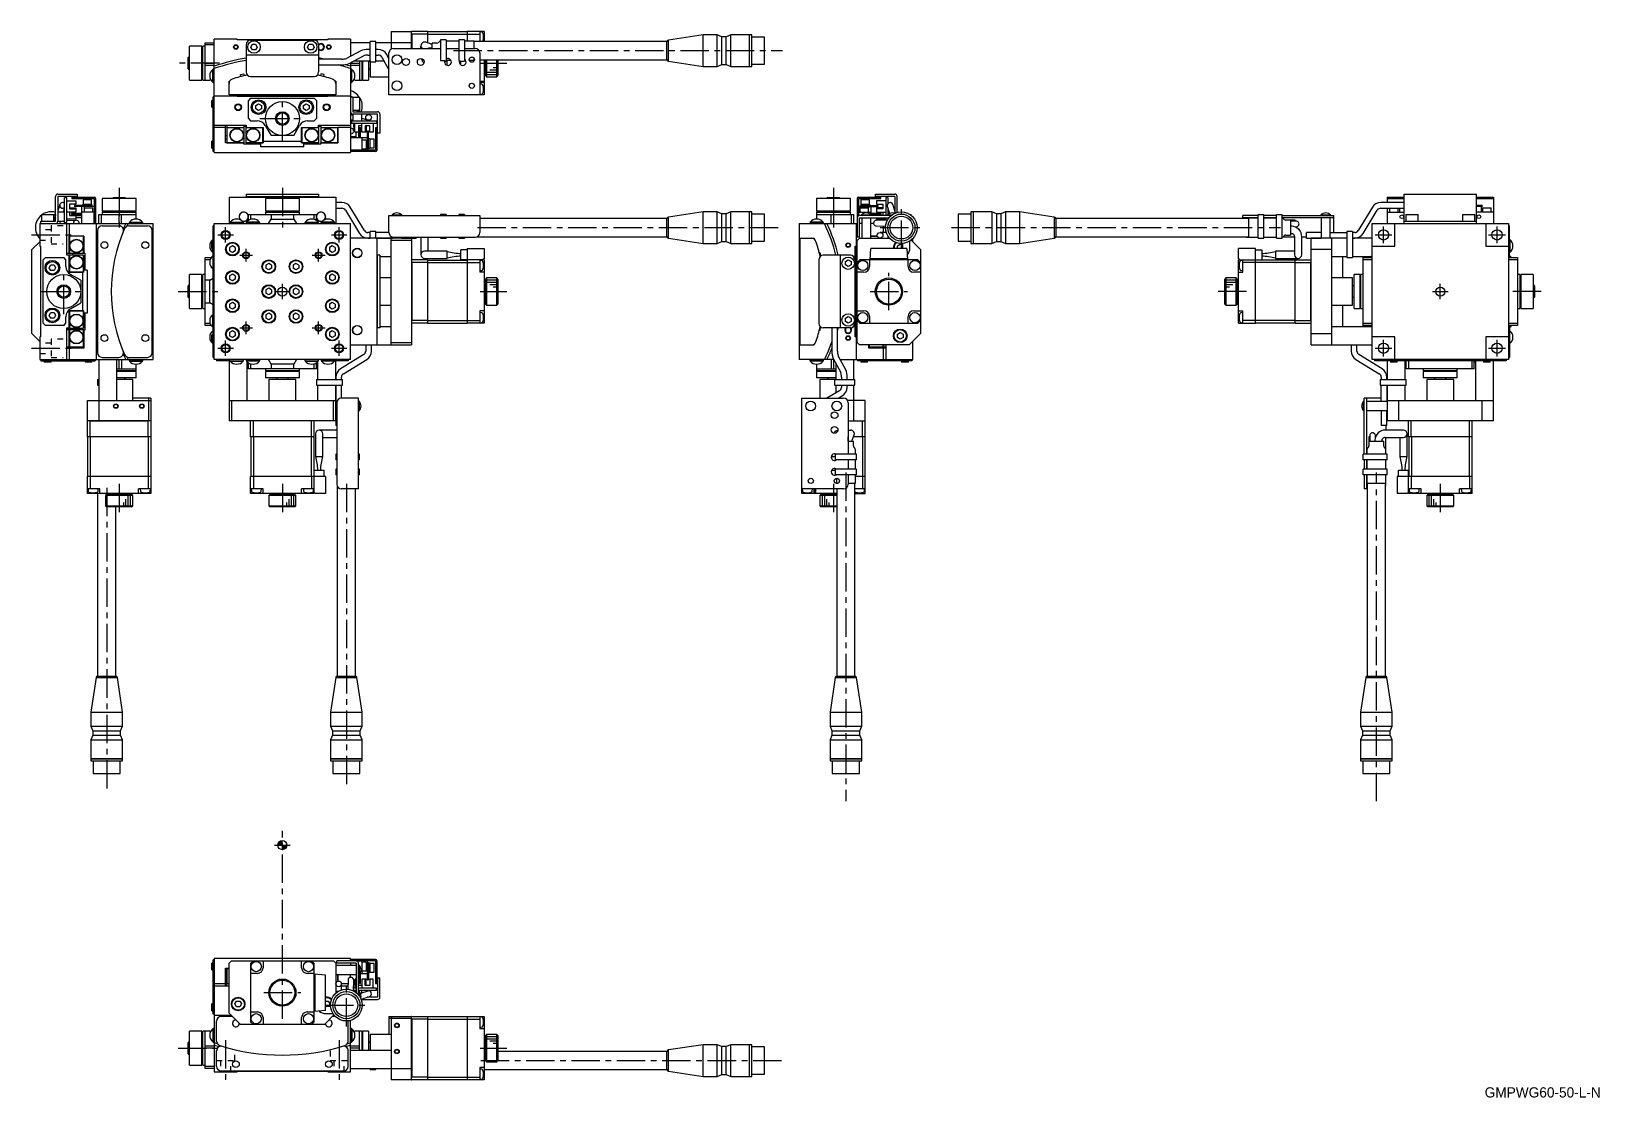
# Model space of a CAD drawing. Extents: x -269 to 423, y 17 to 487.
import ezdxf

# ---------------------------------------------------------------- set-up
doc = ezdxf.new("R2010")
doc.units = 0
doc.header["$LTSCALE"] = 10
doc.linetypes.add('CENTER', pattern=[2, 1.25, -0.25, 0.25, -0.25])
doc.linetypes.add('DOT', pattern=[0.5, 0.25, -0.25])
doc.layers.add('1', color=7, linetype='CONTINUOUS')
doc.layers.add('21', color=7, linetype='CONTINUOUS')
doc.styles.get("Standard").update_dxf_attribs({"font": 'FGP教科書体NT-M'})

msp = doc.modelspace()

# ---------------------------------------------------------------- texts
at = {"layer": '1', "color": 7}
msp.add_text('GMPWG60-50-L-N', height=4.5, dxfattribs=at).set_placement((372.121875, 16.993359))

# ---------------------------------------------------------------- blocks, each defined once
blk = doc.blocks.new('AID3219')
at = {"layer": '21', "color": 7, "linetype": 'CONTINUOUS'}
blk.add_circle((-157.942498, 128.284112), 2, dxfattribs=at)
for centre, radius, start, end in [((-157.942498, 128.284112), 1.8, 90, 180), ((-157.942498, 128.284112), 1.6, 90, 180), ((-157.942498, 128.284112), 1.4, 90, 179.999955), ((-157.942498, 128.284112), 1.2, 90, 179.99997), ((-157.942498, 128.284112), 1, 90, 179.999964), ((-157.9425, 128.284114), 0.799999, 89.999799, 180.000086), ((-157.942498, 128.284112), 0.6, 89.99994, 180), ((-157.942498, 128.284112), 0.4, 90, 180), ((-157.942498, 128.284112), 0.2, 90, 180), ((-157.942498, 128.284112), 0.6, 269.99994, 0), ((-157.942498, 128.284112), 1.8, 270, 0), ((-157.942498, 128.284112), 1.6, 270, 0), ((-157.942498, 128.284112), 0.4, 270, 0), ((-157.942498, 128.284112), 0.2, 270, 0), ((-157.942498, 128.284112), 1.2, 270, 359.99997), ((-157.942498, 128.284112), 1.4, 270, 359.999955), ((-157.942498, 128.284112), 1, 270, 359.999964), ((-157.9425, 128.284114), 0.799999, 270.000201, 359.999914)]:
    blk.add_arc(centre, radius, start, end, dxfattribs=at)

# ---------------------------------------------------------------- linework, layer by layer
at = {"layer": '1', "color": 7, "linetype": 'CONTINUOUS'}
for p, q in [((-109.942498, 487.17704), (-100.942498, 487.17704)), ((-109.942498, 487.17704), (-109.942498, 479.40909)), ((-100.892498, 487.17704), (-100.942498, 487.12704)), ((-100.942498, 479.67704), (-100.942498, 487.17704)), ((-100.942498, 486.07704), (-100.842498, 485.97704)), ((-93.942498, 487.17704), (-100.892498, 487.17704)), ((-100.842498, 485.97704), (-100.842498, 479.67704)), ((-93.942498, 485.97704), (-100.842498, 485.97704)), ((-93.942498, 487.17704), (-93.942498, 482.071103)), ((-93.942498, 487.07704), (-76.442498, 487.07704)), ((-93.942498, 485.935618), (-76.442498, 485.935618)), ((-68.942498, 487.17704), (-76.442498, 487.17704)), ((-76.442498, 487.17704), (-76.442498, 482.87704)), ((-76.442498, 485.97704), (-70.942498, 485.97704)), ((-70.942498, 487.17704), (-70.942498, 482.67704)), ((-69.957219, 486.840839), (-70.942498, 486.92704)), ((-68.942498, 487.17704), (-68.942498, 482.67704)), ((27.557498, 485.677039), (12.323515, 483.361365)), ((33.750497, 485.677039), (27.557498, 485.677039)), ((27.557498, 471.677041), (27.557498, 485.677039)), ((35.750497, 484.82704), (33.750497, 485.677039)), ((33.750497, 471.677041), (33.750497, 485.677039)), ((37.750497, 484.82704), (35.750497, 484.82704)), ((35.750497, 472.52704), (35.750497, 484.82704)), ((39.750497, 485.677039), (37.750497, 484.82704)), ((37.750497, 472.52704), (37.750497, 484.82704)), ((48.007497, 485.677039), (39.750497, 485.677039)), ((39.750497, 471.677041), (39.750497, 485.677039)), ((48.057497, 485.627039), (48.007497, 485.677039)), ((48.007497, 471.677041), (48.007497, 485.677039)), ((49.057499, 485.677039), (48.057497, 485.677039)), ((48.057497, 471.677041), (48.057497, 485.677039)), ((49.057499, 471.677041), (49.057499, 485.677039)), ((54.5575, 484.677038), (49.057499, 484.677038)), ((54.5575, 472.677042), (54.5575, 484.677038)), ((-198.942498, 465.67704), (-198.942498, 480.67704)), ((-193.442498, 480.67704), (-198.942498, 480.67704)), ((-193.442498, 465.67704), (-193.442498, 480.67704)), ((-192.942498, 477.17704), (-193.442498, 477.17704)), ((-192.942498, 465.67704), (-192.942498, 480.67704)), ((-191.942498, 480.67704), (-192.942498, 480.67704)), ((-191.942498, 482.17704), (-187.942498, 482.17704)), ((-191.942498, 465.67704), (-191.942498, 482.17704)), ((-187.942498, 481.17704), (-191.942498, 481.17704)), ((-177.942498, 483.67704), (-187.942498, 483.67704)), ((-187.942498, 433.67704), (-187.942498, 483.67704)), ((-177.942498, 483.37704), (-177.942498, 483.67704)), ((-137.942498, 483.37704), (-177.942498, 483.37704)), ((-173.942498, 481.27704), (-173.942498, 469.27704)), ((-171.942498, 483.27704), (-143.942498, 483.27704)), ((-171.885874, 480.27704), (-171.164186, 481.52704)), ((-171.164186, 479.02704), (-171.885874, 480.27704)), ((-171.164186, 481.52704), (-169.720811, 481.52704)), ((-169.720811, 479.02704), (-171.164186, 479.02704)), ((-169.720811, 481.52704), (-168.999123, 480.27704)), ((-168.999123, 480.27704), (-169.720811, 479.02704)), ((-146.885874, 480.27704), (-146.164186, 481.52704)), ((-146.164186, 479.02704), (-146.885874, 480.27704)), ((-146.164186, 481.52704), (-144.720811, 481.52704)), ((-144.720811, 479.02704), (-146.164186, 479.02704)), ((-144.720811, 481.52704), (-143.999123, 480.27704)), ((-143.999123, 480.27704), (-144.720811, 479.02704)), ((-141.942498, 481.27704), (-141.942498, 469.27704)), ((-137.942498, 483.67704), (-137.942498, 483.37704)), ((-127.942498, 483.67704), (-137.942498, 483.67704)), ((-123.398388, 478.59745), (-129.666338, 475.242636)), ((-127.942498, 483.67704), (-127.942498, 476.165292)), ((-119.192498, 482.17704), (-127.942498, 482.17704)), ((-119.192498, 479.208905), (-120.210448, 479.208905)), ((-116.692498, 482.67704), (-119.192498, 482.67704)), ((-119.192498, 473.67704), (-119.192498, 482.67704)), ((-116.692498, 473.67704), (-116.692498, 482.67704)), ((-100.942498, 482.17704), (-116.692498, 482.17704)), ((-115.674549, 479.208905), (-116.692498, 479.208905)), ((-110.942498, 475.262752), (-111.993941, 477.083905)), ((-110.942498, 459.17704), (-110.942498, 477.67704)), ((-108.942498, 479.67704), (-88.192498, 479.67704)), ((-96.842498, 479.67704), (-96.842498, 480.84158)), ((-91.942421, 481.343135), (-94.695266, 482.345088)), ((-93.397582, 479.726922), (-93.866977, 479.677428)), ((-91.942498, 479.726922), (-93.397582, 479.726922)), ((-91.942498, 479.67704), (-91.942498, 481.97704)), ((-89.856715, 481.97704), (-91.942498, 481.97704)), ((-88.835395, 482.584146), (-89.149609, 482.269933)), ((-85.692502, 483.37704), (-88.192502, 483.37704)), ((-88.192502, 483.37704), (-88.192502, 474.276378)), ((-85.692502, 483.37704), (-85.692502, 473.97704)), ((-80.192498, 482.87704), (-85.692498, 482.87704)), ((-85.692498, 479.67704), (-80.192498, 479.67704)), ((-77.692502, 483.37704), (-80.192502, 483.37704)), ((-80.192502, 483.37704), (-80.192502, 474.276378)), ((-77.692502, 483.37704), (-77.692502, 473.97704)), ((-73.442502, 482.87704), (-77.692498, 482.87704)), ((-77.692498, 479.67704), (-72.942498, 479.67704)), ((-73.442502, 479.67704), (-73.442502, 482.87704)), ((11.599842, 482.67704), (-73.442502, 482.67704)), ((-70.942498, 477.67704), (-70.942498, 459.17704)), ((11.599842, 474.67704), (11.599842, 482.67704)), ((12.323515, 473.992714), (12.323515, 483.361365)), ((-198.942498, 476.17704), (-199.442498, 475.67704)), ((-199.442498, 470.67704), (-199.442498, 475.67704)), ((-199.442498, 470.67704), (-198.942498, 470.17704)), ((-191.942498, 473.17704), (-187.942498, 473.17704)), ((-187.942498, 472.17704), (-191.942498, 472.17704)), ((-188.602053, 464.71704), (-188.602053, 470.41704)), ((-188.442498, 470.41704), (-188.602053, 470.41704)), ((-188.442498, 464.56704), (-188.442498, 470.56704)), ((-187.942498, 470.56704), (-188.442498, 470.56704)), ((-173.942498, 476.77704), (-141.942498, 476.77704)), ((-131.674549, 474.92704), (-141.942498, 474.92704)), ((-141.942498, 472.42704), (-131.674549, 472.42704)), ((-128.486608, 473.038494), (-122.218659, 476.393309)), ((-127.942498, 473.32972), (-127.942498, 433.67704)), ((-127.942498, 473.17704), (-123.942498, 473.17704)), ((-123.942498, 472.17704), (-127.942498, 472.17704)), ((-127.442498, 470.56704), (-127.942498, 470.56704)), ((-127.442498, 464.56704), (-127.442498, 470.56704)), ((-127.282943, 470.41704), (-127.442498, 470.41704)), ((-127.282943, 464.71704), (-127.282943, 470.41704)), ((-126.359413, 474.17704), (-119.192498, 474.17704)), ((-123.942498, 474.17704), (-123.942498, 465.67704)), ((-122.942498, 474.17704), (-122.942498, 465.67704)), ((-122.642498, 474.17704), (-122.642498, 465.67704)), ((-120.210448, 476.708905), (-119.192498, 476.708905)), ((-119.942498, 474.17704), (-119.942498, 465.67704)), ((-119.942498, 470.67704), (-119.242498, 470.67704)), ((-119.242498, 474.17704), (-119.242498, 467.17704)), ((-119.192498, 473.67704), (-116.692498, 473.67704)), ((-116.692498, 476.708905), (-115.674549, 476.708905)), ((-116.692498, 474.17704), (-113.202413, 474.17704)), ((-114.159005, 475.833905), (-110.942498, 470.262752)), ((-88.192498, 474.276378), (-86.317559, 474.276379)), ((-86.412192, 473.97704), (-85.692502, 473.97704)), ((-85.692498, 474.47704), (-83.673641, 474.47704)), ((-85.242498, 472.207346), (-85.242498, 474.47704)), ((-83.620998, 474.385871), (-84.636712, 474.476773)), ((-80.192498, 474.276378), (-79.817559, 474.276378)), ((-79.912192, 473.97704), (-77.692502, 473.97704)), ((-79.242498, 472.408182), (-79.242498, 473.97704)), ((-77.692498, 474.47704), (-77.173641, 474.47704)), ((-75.574974, 474.47704), (-73.442502, 474.47704)), ((-73.442502, 474.47704), (-73.442502, 475.244937)), ((-73.442502, 474.67704), (-73.292498, 474.67704)), ((-70.942498, 474.67704), (11.599842, 474.67704)), ((-68.942498, 474.67704), (-68.942498, 459.17704)), ((-68.942498, 470.67704), (-68.442498, 470.67704)), ((-68.442498, 467.67704), (-68.442498, 474.67704)), ((-67.942498, 474.67704), (-67.942498, 467.17704)), ((-63.442498, 467.17704), (-63.442498, 474.67704)), ((-62.942498, 474.67704), (-62.942498, 467.67704)), ((12.323515, 473.992714), (27.557498, 471.677041)), ((27.557498, 471.677041), (33.750497, 471.677041)), ((33.750497, 471.677041), (35.750497, 472.52704)), ((35.750497, 472.52704), (37.750497, 472.52704)), ((37.750497, 472.52704), (39.750497, 471.677041)), ((39.750497, 471.677041), (48.007497, 471.677041)), ((48.007497, 471.677041), (48.057497, 471.727041)), ((48.057497, 471.677041), (49.057499, 471.677041)), ((49.057499, 472.677042), (54.5575, 472.677042)), ((-198.942498, 465.67704), (-193.442498, 465.67704)), ((-193.442498, 469.17704), (-192.942498, 469.17704)), ((-192.942498, 465.67704), (-189.942498, 465.67704)), ((-189.942498, 465.67704), (-189.602284, 466.017254)), ((-188.602053, 464.71704), (-188.442498, 464.71704)), ((-188.442498, 464.56704), (-187.942498, 464.56704)), ((-181.442498, 459.17704), (-181.442498, 465.27704)), ((-181.442498, 465.27704), (-181.120427, 465.27704)), ((-176.373123, 468.213321), (-174.887721, 468.422081)), ((-176.236915, 467.244149), (-176.373123, 468.213321)), ((-174.887721, 468.422081), (-174.775417, 467.622995)), ((-171.942498, 467.27704), (-143.942498, 467.27704)), ((-140.997276, 468.422081), (-141.10958, 467.622995)), ((-139.511874, 468.213321), (-140.997276, 468.422081)), ((-139.648082, 467.244149), (-139.511874, 468.213321)), ((-134.442498, 465.27704), (-134.76457, 465.27704)), ((-134.442498, 465.27704), (-134.442498, 459.17704)), ((-127.942498, 464.56704), (-127.442498, 464.56704)), ((-127.442498, 464.71704), (-127.282943, 464.71704)), ((-126.282712, 466.017253), (-125.942498, 465.67704)), ((-125.942498, 465.67704), (-122.942498, 465.67704)), ((-122.942498, 469.17704), (-122.642498, 469.17704)), ((-122.642498, 465.67704), (-119.942498, 465.67704)), ((-119.242498, 467.17704), (-110.942498, 467.17704)), ((-70.942498, 465.276674), (-68.942498, 465.276674)), ((-70.942498, 464.92704), (-69.242498, 464.92704)), ((-68.942498, 464.67704), (-70.942498, 464.67704)), ((-69.957219, 463.840839), (-70.942498, 463.92704)), ((-69.242498, 464.92704), (-69.242498, 464.962003)), ((-68.942498, 464.962003), (-69.242498, 464.962003)), ((-68.442498, 467.67704), (-67.942498, 467.17704)), ((-67.942498, 467.17704), (-63.442498, 467.17704)), ((-63.442498, 467.17704), (-62.942498, 467.67704)), ((-188.442498, 456.72704), (-189.042498, 456.72704)), ((-189.042498, 453.72704), (-189.042498, 456.72704)), ((-188.442498, 434.22704), (-188.442498, 458.22704)), ((-187.942498, 458.22704), (-188.442498, 458.22704)), ((-187.942498, 458.67704), (-127.942498, 458.67704)), ((-134.442498, 459.17704), (-181.442498, 459.17704)), ((-177.942498, 458.37704), (-177.942498, 458.67704)), ((-137.942498, 458.37704), (-177.942498, 458.37704)), ((-171.942498, 457.72704), (-172.942498, 456.72704)), ((-172.942498, 448.72704), (-172.942498, 456.72704)), ((-171.942498, 457.72704), (-143.942498, 457.72704)), ((-142.942498, 456.72704), (-143.942498, 457.72704)), ((-142.942498, 456.72704), (-142.942498, 448.72704)), ((-137.942498, 458.67704), (-137.942498, 458.37704)), ((-127.942498, 458.22704), (-126.942498, 458.22704)), ((-127.392498, 458.297359), (-127.270701, 458.22704)), ((-126.942498, 458.22704), (-126.942498, 451.72704)), ((-126.942498, 458.037551), (-126.837689, 457.97704)), ((-123.942498, 457.97704), (-126.942498, 457.97704)), ((-123.942498, 457.97704), (-123.942498, 452.153175)), ((-68.942498, 459.17704), (-110.942498, 459.17704)), ((-70.942498, 459.42704), (-69.957219, 459.51324)), ((-189.042498, 453.72704), (-188.442498, 453.72704)), ((-169.692498, 454.448727), (-168.442498, 455.170415)), ((-169.692498, 453.005352), (-169.692498, 454.448727)), ((-168.442498, 452.283664), (-169.692498, 453.005352)), ((-168.442498, 455.170415), (-167.192498, 454.448727)), ((-167.192498, 453.005352), (-168.442498, 452.283664)), ((-167.192498, 454.448727), (-167.192498, 453.005352)), ((-148.692498, 454.448727), (-147.442498, 455.170415)), ((-148.692498, 453.005352), (-148.692498, 454.448727)), ((-147.442498, 452.283664), (-148.692498, 453.005352)), ((-147.442498, 455.170415), (-146.192498, 454.448727)), ((-146.192498, 453.005352), (-147.442498, 452.283664)), ((-146.192498, 454.448727), (-146.192498, 453.005352)), ((-127.942498, 450.512069), (-126.942498, 450.18715)), ((-126.942498, 452.47704), (-123.942498, 452.47704)), ((-126.942498, 451.72704), (-115.942498, 451.72704)), ((-126.942498, 450.72704), (-126.942498, 447.72704)), ((-115.942498, 450.72704), (-126.942498, 450.72704)), ((-123.591622, 451.72704), (-125.899885, 452.47704)), ((-125.442498, 452.328426), (-125.442498, 452.47704)), ((-124.442498, 452.47704), (-124.442498, 452.003506)), ((-124.150251, 452.37704), (-124.442498, 452.37704)), ((-124.150251, 452.37704), (-124.150251, 451.908549)), ((-122.942498, 447.72704), (-122.942498, 450.72704)), ((-120.513939, 450.72704), (-119.556227, 450.41586)), ((-115.942498, 442.22704), (-115.942498, 450.72704)), ((-114.942498, 450.72704), (-114.942498, 442.22704)), ((-188.442498, 446.85192), (-187.942498, 446.85192)), ((-187.942498, 445.863985), (-173.942498, 445.863985)), ((-182.942498, 444.751625), (-187.942498, 444.751625)), ((-182.942498, 437.98568), (-182.942498, 445.863985)), ((-182.442498, 445.72704), (-182.942498, 445.72704)), ((-182.442498, 445.863985), (-182.442498, 438.013295)), ((-182.392498, 444.701605), (-182.437422, 444.77369)), ((-182.437422, 444.77369), (-174.842498, 444.77369)), ((-174.842498, 444.701605), (-182.392498, 444.701605)), ((-182.392498, 444.701605), (-182.392498, 438.035657)), ((-175.154403, 442.180384), (-174.842498, 442.530751)), ((-174.842498, 438.009839), (-174.842498, 445.863985)), ((-174.042498, 445.22704), (-174.842498, 445.22704)), ((-174.042498, 445.863985), (-174.042498, 438.009838)), ((-174.042498, 444.773689), (-173.942498, 444.773689)), ((-166.492498, 444.701604), (-174.042498, 444.701604)), ((-174.042498, 442.53075), (-173.730593, 442.180383)), ((-173.942498, 445.863985), (-173.942498, 444.751625)), ((-173.942498, 444.751625), (-166.442498, 444.751625)), ((-172.942498, 448.72704), (-171.942498, 447.72704)), ((-171.942498, 447.72704), (-169.004676, 447.72704)), ((-166.492498, 444.701604), (-166.461325, 444.751625)), ((-166.492498, 438.035656), (-166.492498, 444.701604)), ((-166.442498, 444.751625), (-166.442498, 438.013295)), ((-165.540575, 445.72704), (-162.942498, 441.22704)), ((-152.942498, 441.22704), (-150.344422, 445.72704)), ((-149.442498, 444.751625), (-141.942498, 444.751625)), ((-149.442498, 438.013295), (-149.442498, 444.751625)), ((-149.392498, 444.701605), (-149.423671, 444.751625)), ((-141.842498, 444.701605), (-149.392498, 444.701605)), ((-149.392498, 444.701605), (-149.392498, 438.035657)), ((-146.880321, 447.72704), (-143.942498, 447.72704)), ((-143.942498, 447.72704), (-142.942498, 448.72704)), ((-142.154403, 442.180384), (-141.842498, 442.530751)), ((-141.942498, 445.863985), (-127.942498, 445.863985)), ((-141.942498, 444.751625), (-141.942498, 445.863985)), ((-141.942498, 444.77369), (-141.842498, 444.77369)), ((-141.842498, 438.009839), (-141.842498, 445.863985)), ((-141.042498, 445.22704), (-141.842498, 445.22704)), ((-141.042498, 445.863985), (-141.042498, 438.009839)), ((-141.042498, 444.77369), (-133.447574, 444.77369)), ((-133.492498, 444.701605), (-141.042498, 444.701605)), ((-141.042498, 442.530751), (-140.730593, 442.180384)), ((-133.492498, 444.701605), (-133.447574, 444.77369)), ((-133.492498, 438.035657), (-133.492498, 444.701605)), ((-133.442498, 444.77618), (-133.442498, 437.98568)), ((-127.942498, 444.751625), (-133.442498, 444.751625)), ((-127.942498, 448.22704), (-126.942498, 448.22704)), ((-127.442498, 447.72704), (-116.442498, 447.72704)), ((-127.442498, 447.72704), (-127.442498, 446.72704)), ((-127.442498, 446.72704), (-116.442498, 446.72704)), ((-126.61396, 446.72704), (-126.49326, 443.270664)), ((-125.942498, 442.72704), (-125.942498, 446.72704)), ((-124.442498, 442.72704), (-125.942498, 442.72704)), ((-125.442498, 440.22704), (-125.442498, 442.72704)), ((-124.442498, 445.52704), (-124.442498, 440.22704)), ((-122.942498, 445.52704), (-124.442498, 445.52704)), ((-123.942498, 444.72704), (-123.442498, 444.72704)), ((-123.942498, 440.22704), (-123.942498, 444.72704)), ((-123.442498, 442.72704), (-123.942498, 442.72704)), ((-123.442498, 440.22704), (-123.442498, 444.72704)), ((-122.942498, 448.887471), (-120.32877, 448.038218)), ((-122.942498, 442.72704), (-122.942498, 446.72704)), ((-120.942498, 442.72704), (-122.942498, 442.72704)), ((-121.442498, 445.52704), (-121.442498, 442.72704)), ((-119.442498, 445.52704), (-121.442498, 445.52704)), ((-120.942498, 445.52704), (-120.942498, 442.72704)), ((-119.942498, 443.105962), (-120.442498, 443.105962)), ((-120.442498, 434.72704), (-120.442498, 443.105962)), ((-119.942498, 442.84549), (-120.442498, 442.84549)), ((-119.942498, 435.401148), (-119.942498, 443.105962)), ((-119.442498, 442.72704), (-119.442498, 445.52704)), ((-117.942498, 442.72704), (-119.442498, 442.72704)), ((-117.942498, 446.72704), (-117.942498, 442.72704)), ((-116.342498, 444.62704), (-116.942498, 444.62704)), ((-116.942498, 444.62704), (-116.942498, 434.72704)), ((-116.442498, 447.72704), (-116.442498, 446.72704)), ((-116.342498, 444.62704), (-116.342498, 434.62704)), ((-188.442498, 438.72704), (-189.042498, 438.72704)), ((-189.042498, 435.72704), (-189.042498, 438.72704)), ((-189.042498, 435.72704), (-188.442498, 435.72704)), ((-182.442498, 441.130424), (-182.942498, 441.162025)), ((-182.942498, 439.707193), (-182.442498, 439.744061)), ((-174.942498, 437.98568), (-182.942498, 437.98568)), ((-182.392498, 438.035657), (-182.436235, 438.009839)), ((-174.842498, 438.009839), (-182.436235, 438.009839)), ((-182.392498, 438.035657), (-174.842498, 438.035657)), ((-174.842498, 440.244125), (-175.145986, 440.58749)), ((-174.942498, 437.413631), (-174.942498, 438.009839)), ((-167.442498, 437.413631), (-174.942498, 437.413631)), ((-173.739011, 440.587489), (-174.042498, 440.244124)), ((-174.042498, 438.035656), (-166.492498, 438.035656)), ((-166.448762, 438.009838), (-174.042498, 438.009838)), ((-167.442498, 436.265122), (-167.442498, 438.009838)), ((-148.442498, 436.265122), (-167.442498, 436.265122)), ((-166.492498, 438.035656), (-166.448762, 438.009838)), ((-166.442498, 438.72704), (-149.442498, 438.72704)), ((-152.942498, 441.22704), (-162.942498, 441.22704)), ((-149.392498, 438.035657), (-149.436235, 438.009839)), ((-141.842498, 438.009839), (-149.436235, 438.009839)), ((-149.392498, 438.035657), (-141.842498, 438.035657)), ((-148.442498, 436.265121), (-148.442498, 438.009839)), ((-140.942498, 437.413631), (-148.442498, 437.413631)), ((-141.842498, 440.244125), (-142.145986, 440.58749)), ((-140.739011, 440.58749), (-141.042498, 440.244125)), ((-141.042498, 438.035657), (-133.492498, 438.035657)), ((-133.448762, 438.009839), (-141.042498, 438.009839)), ((-140.942498, 437.413631), (-140.942498, 438.009839)), ((-133.442498, 437.98568), (-140.942498, 437.98568)), ((-133.492498, 438.035657), (-133.448762, 438.009839)), ((-125.442498, 440.72704), (-127.942498, 440.72704)), ((-120.442498, 440.22704), (-127.942498, 440.22704)), ((-124.150251, 440.87704), (-124.442498, 440.87704)), ((-124.150251, 440.87704), (-124.150251, 440.22704)), ((-122.942498, 440.22704), (-122.942498, 434.72704)), ((-120.942498, 439.12704), (-122.942498, 439.12704)), ((-120.942498, 439.12704), (-120.942498, 435.32704)), ((-120.442498, 439.080915), (-120.942498, 439.080915)), ((-119.942498, 435.951836), (-120.442498, 435.951836)), ((-119.442498, 439.72704), (-119.942498, 439.72704)), ((-119.942498, 435.72704), (-119.442498, 435.72704)), ((-119.442498, 439.72704), (-119.442498, 435.72704)), ((-117.442498, 439.62704), (-119.442498, 439.62704)), ((-119.442498, 435.82704), (-117.442498, 435.82704)), ((-117.442498, 435.82704), (-117.442498, 439.62704)), ((-114.942498, 442.22704), (-115.942498, 442.22704)), ((-187.942498, 434.22704), (-188.442498, 434.22704)), ((-187.942498, 433.67704), (-127.942498, 433.67704)), ((-127.942498, 434.77704), (-122.942498, 434.77704)), ((-116.942498, 434.72704), (-127.942498, 434.72704)), ((-116.842498, 434.12704), (-127.942498, 434.12704)), ((-122.942498, 435.32704), (-120.942498, 435.32704)), ((-119.942498, 435.401148), (-120.442498, 435.401148)), ((-256.933372, 415.411719), (-248.433372, 415.411719)), ((-248.433372, 415.411719), (-248.433372, 414.411719)), ((-173.942498, 415.411719), (-173.942498, 414.011719)), ((-173.942498, 415.411719), (-141.942498, 415.411719)), ((-141.942498, 415.411719), (-141.942498, 414.011719)), ((103.548374, 415.411719), (112.048374, 415.411719)), ((103.548374, 414.411719), (103.548374, 415.411719)), ((336.547395, 402.411719), (336.547395, 415.411719)), ((336.547395, 415.411719), (368.547395, 415.411719)), ((368.547395, 402.411719), (368.547395, 415.411719)), ((-257.933372, 403.411719), (-257.933372, 414.411719)), ((-256.933372, 414.411719), (-256.933372, 403.411719)), ((-248.433372, 414.411719), (-256.933372, 414.411719)), ((-256.022192, 410.79799), (-256.933372, 407.993668)), ((-254.493803, 407.411719), (-253.933372, 409.136549)), ((-253.933372, 413.911719), (-252.933372, 413.911719)), ((-253.933372, 402.911719), (-253.933372, 413.911719)), ((-252.933372, 402.911719), (-252.933372, 413.911719)), ((-252.933372, 412.411719), (-248.933372, 412.411719)), ((-251.733372, 410.911719), (-251.733372, 408.911719)), ((-248.933372, 410.911719), (-251.733372, 410.911719)), ((-251.733372, 409.411719), (-248.933372, 409.411719)), ((-251.733372, 408.911719), (-248.933372, 408.911719)), ((-250.833372, 414.011719), (-250.833372, 413.411719)), ((-250.833372, 414.011719), (-240.833372, 414.011719)), ((-250.833372, 413.411719), (-240.933372, 413.411719)), ((-249.578413, 410.411719), (-249.578413, 409.911719)), ((-241.795442, 410.411719), (-249.578413, 410.411719)), ((-240.933372, 409.911719), (-249.578413, 409.911719)), ((-249.369654, 410.411719), (-249.369654, 409.911719)), ((-248.933372, 412.411719), (-248.933372, 410.911719)), ((-248.933372, 409.411719), (-248.933372, 407.411719)), ((-246.433372, 409.911719), (-246.433372, 402.411719)), ((-245.933372, 410.911719), (-241.933372, 410.911719)), ((-245.933372, 410.911719), (-245.933372, 410.411719)), ((-242.033372, 412.911719), (-245.833372, 412.911719)), ((-245.833372, 412.911719), (-245.833372, 410.911719)), ((-245.333372, 409.411719), (-245.333372, 407.411719)), ((-245.333372, 409.411719), (-241.533372, 409.411719)), ((-245.287246, 409.911719), (-245.287246, 409.411719)), ((-242.437777, 410.411719), (-242.437777, 409.911719)), ((-242.033372, 410.911719), (-242.033372, 412.911719)), ((-241.933372, 410.411719), (-241.933372, 410.911719)), ((-241.795442, 410.411719), (-241.795442, 409.911719)), ((-241.533372, 407.411719), (-241.533372, 409.411719)), ((-240.933372, 413.411719), (-240.933372, 402.411719)), ((-240.333372, 413.511719), (-240.333372, 402.411719)), ((-222.383372, 413.411719), (-237.383372, 413.411719)), ((-237.383372, 413.411719), (-237.383372, 407.911719)), ((-232.383372, 413.911719), (-232.883372, 413.411719)), ((-232.383372, 413.911719), (-227.383372, 413.911719)), ((-226.883372, 413.411719), (-227.383372, 413.911719)), ((-222.383372, 407.911719), (-222.383372, 413.411719)), ((-181.442498, 414.011719), (-181.442498, 402.411719)), ((-181.442498, 414.011719), (-134.442498, 414.011719)), ((-173.942498, 414.411719), (-141.942498, 414.411719)), ((-150.442498, 413.411719), (-165.442498, 413.411719)), ((-165.442498, 413.411719), (-165.442498, 407.911719)), ((-160.442498, 413.911719), (-160.942498, 413.411719)), ((-160.442498, 413.911719), (-155.442498, 413.911719)), ((-154.942498, 413.411719), (-155.442498, 413.911719)), ((-150.442498, 407.911719), (-150.442498, 413.411719)), ((-134.442498, 414.011719), (-134.442498, 402.411719)), ((-131.674549, 411.661719), (-134.442498, 411.661719)), ((-134.442498, 409.161719), (-131.674549, 409.161719)), ((-130.144996, 408.336475), (-123.877046, 398.011418)), ((-121.740001, 399.308738), (-128.00795, 409.633794)), ((77.498374, 413.411719), (77.498374, 407.911719)), ((92.498374, 413.411719), (77.498374, 413.411719)), ((82.498374, 413.911719), (81.998374, 413.411719)), ((82.498374, 413.911719), (87.498374, 413.911719)), ((87.998374, 413.411719), (87.498374, 413.911719)), ((92.498374, 407.911719), (92.498374, 413.411719)), ((95.448374, 413.511719), (95.448374, 396.411719)), ((95.948374, 414.011719), (105.948374, 414.011719)), ((96.048374, 413.411719), (96.048374, 405.828234)), ((96.048374, 413.411719), (105.948374, 413.411719)), ((96.048374, 409.911719), (104.693415, 409.911719)), ((96.648374, 409.411719), (96.648374, 407.411719)), ((96.648374, 409.411719), (100.448374, 409.411719)), ((96.910444, 409.911719), (96.910444, 410.411719)), ((96.910444, 410.411719), (104.693415, 410.411719)), ((97.048374, 410.911719), (101.048374, 410.911719)), ((97.048374, 410.911719), (97.048374, 410.411719)), ((100.948374, 412.911719), (97.148374, 412.911719)), ((97.148374, 412.911719), (97.148374, 410.911719)), ((97.552779, 409.911719), (97.552779, 410.411719)), ((100.402248, 409.911719), (100.402248, 409.411719)), ((100.448374, 407.411719), (100.448374, 409.411719)), ((100.948374, 410.911719), (100.948374, 412.911719)), ((101.048374, 410.411719), (101.048374, 410.911719)), ((101.548374, 409.911719), (101.548374, 406.254147)), ((112.048374, 414.411719), (103.548374, 414.411719)), ((108.048374, 412.411719), (104.048374, 412.411719)), ((104.048374, 412.411719), (104.048374, 410.911719)), ((104.048374, 410.911719), (106.848374, 410.911719)), ((106.848374, 409.411719), (104.048374, 409.411719)), ((104.048374, 409.411719), (104.048374, 407.411719)), ((106.848374, 408.911719), (104.048374, 408.911719)), ((104.484655, 409.911719), (104.484655, 410.411719)), ((104.693415, 409.911719), (104.693415, 410.411719)), ((105.948374, 413.411719), (105.948374, 414.011719)), ((106.848374, 410.911719), (106.848374, 408.911719)), ((109.048374, 413.911719), (108.048374, 413.911719)), ((108.048374, 413.911719), (108.048374, 405.911719)), ((108.759553, 410.025448), (109.782851, 406.876056)), ((109.048374, 413.911719), (109.048374, 411.279186)), ((109.048374, 409.136549), (109.048374, 406.433356)), ((112.336708, 407.106269), (111.137194, 410.79799)), ((112.048374, 414.411719), (112.048374, 407.993668)), ((113.048374, 407.348928), (113.048374, 414.411719)), ((322.612847, 409.633794), (316.344897, 399.308738)), ((318.481943, 398.011418), (324.749892, 408.336475)), ((336.547395, 411.661719), (326.279445, 411.661719)), ((326.279445, 409.161719), (336.547395, 409.161719)), ((329.047395, 414.011719), (329.047395, 411.661719)), ((329.047395, 414.011719), (336.547395, 414.011719)), ((329.047395, 413.411719), (336.547395, 413.411719)), ((329.047395, 409.161719), (329.047395, 402.411719)), ((330.147395, 409.161719), (330.147395, 407.411719)), ((333.947395, 407.411719), (333.947395, 409.161719)), ((334.547395, 409.161719), (334.547395, 407.411719)), ((368.547395, 414.011719), (376.047395, 414.011719)), ((368.547395, 413.411719), (376.047395, 413.411719)), ((370.978019, 410.411719), (368.547395, 410.411719)), ((370.978019, 409.911719), (368.547395, 409.911719)), ((368.935925, 410.411719), (368.935925, 409.911719)), ((369.492617, 410.411719), (369.492617, 409.911719)), ((370.547395, 409.911719), (370.547395, 407.411719)), ((370.978019, 410.411719), (370.978019, 409.911719)), ((371.147395, 409.411719), (371.147395, 407.411719)), ((371.147395, 409.411719), (374.947395, 409.411719)), ((374.947395, 407.411719), (374.947395, 409.411719)), ((376.047395, 414.011719), (376.047395, 402.411719)), ((-264.833372, 402.411719), (-264.833372, 392.411719)), ((-264.833372, 402.411719), (-214.833372, 402.411719)), ((-264.433372, 403.411719), (-257.933372, 403.411719)), ((-264.433372, 402.411719), (-264.433372, 403.411719)), ((-264.183372, 406.411719), (-257.933372, 406.411719)), ((-264.183372, 406.411719), (-264.183372, 403.411719)), ((-258.683372, 403.411719), (-258.683372, 406.411719)), ((-258.683372, 405.911719), (-257.933372, 405.911719)), ((-257.934758, 404.911719), (-258.683372, 404.911719)), ((-258.384042, 403.528964), (-258.683372, 403.518511)), ((-257.933372, 404.915985), (-258.422137, 403.411719)), ((-257.983372, 406.203966), (-257.983372, 405.911719)), ((-257.983372, 406.203966), (-257.933372, 406.203966)), ((-253.933372, 407.411719), (-256.933372, 407.411719)), ((-256.933372, 403.411719), (-253.933372, 403.411719)), ((-256.118402, 402.411719), (-255.793482, 403.411719)), ((-253.933372, 402.911719), (-252.933372, 402.911719)), ((-253.833372, 402.411719), (-253.833372, 402.911719)), ((-252.961776, 388.411719), (-252.961776, 402.411719)), ((-248.933372, 407.411719), (-252.933372, 407.411719)), ((-248.933372, 404.411719), (-252.933372, 404.411719)), ((-252.933372, 403.719308), (-248.876996, 403.860957)), ((-251.904631, 402.411719), (-251.904631, 396.911719)), ((-251.733372, 407.411719), (-251.733372, 405.911719)), ((-251.733372, 405.911719), (-246.433372, 405.911719)), ((-250.933372, 406.411719), (-250.933372, 406.911719)), ((-246.433372, 406.911719), (-250.933372, 406.911719)), ((-246.433372, 406.411719), (-250.933372, 406.411719)), ((-248.933372, 406.911719), (-248.933372, 406.411719)), ((-248.933372, 405.911719), (-248.933372, 404.411719)), ((-246.433372, 404.911719), (-248.933372, 404.911719)), ((-246.483372, 406.203966), (-246.483372, 405.911719)), ((-246.483372, 406.203966), (-246.433372, 406.203966)), ((-240.933372, 407.411719), (-246.433372, 407.411719)), ((-240.983372, 402.411719), (-240.983372, 407.411719)), ((-239.833372, 342.411719), (-239.833372, 402.411719)), ((-238.883372, 402.411719), (-238.883372, 406.411719)), ((-238.883372, 406.411719), (-222.383372, 406.411719)), ((-237.883372, 406.411719), (-237.883372, 402.411719)), ((-222.383372, 407.911719), (-237.383372, 407.911719)), ((-237.383372, 407.411719), (-237.383372, 406.411719)), ((-237.383372, 407.411719), (-222.383372, 407.411719)), ((-237.383372, 401.411719), (-230.008252, 401.411719)), ((-233.883372, 407.911719), (-233.883372, 407.411719)), ((-229.883372, 402.411719), (-229.883372, 406.411719)), ((-228.883372, 402.411719), (-228.883372, 406.411719)), ((-225.883372, 407.411719), (-225.883372, 407.911719)), ((-225.655488, 401.411719), (-217.383372, 401.411719)), ((-225.524985, 402.911719), (-219.524985, 402.911719)), ((-225.524984, 402.911719), (-225.524984, 402.411719)), ((-225.374985, 403.071274), (-219.674985, 403.071274)), ((-225.374984, 403.071274), (-225.374984, 402.911719)), ((-222.383372, 404.411719), (-222.385984, 404.409107)), ((-222.383372, 404.411719), (-222.383372, 407.411719)), ((-219.674985, 402.911719), (-219.674985, 403.071274)), ((-219.524985, 402.411719), (-219.524985, 402.911719)), ((-214.833372, 342.411719), (-214.833372, 402.411719)), ((-187.942498, 401.411719), (-188.442498, 401.411719)), ((-188.442498, 343.411719), (-188.442498, 401.411719)), ((-187.942498, 402.411719), (-127.942498, 402.411719)), ((-187.942498, 342.411719), (-187.942498, 402.411719)), ((-181.042498, 402.911719), (-181.042498, 402.411719)), ((-181.042498, 402.911719), (-175.042498, 402.911719)), ((-180.892498, 403.071274), (-180.892498, 402.911719)), ((-180.892498, 403.071274), (-175.192498, 403.071274)), ((-175.192498, 402.911719), (-175.192498, 403.071274)), ((-175.042498, 402.411719), (-175.042498, 402.911719)), ((-173.842498, 402.911719), (-173.842498, 402.411719)), ((-167.842498, 402.911719), (-173.842498, 402.911719)), ((-173.692498, 403.071274), (-173.692498, 402.911719)), ((-167.992498, 403.071274), (-173.692498, 403.071274)), ((-172.942498, 403.758028), (-172.942498, 406.411719)), ((-172.942498, 406.411719), (-142.942498, 406.411719)), ((-171.942498, 406.411719), (-171.942498, 404.244423)), ((-167.992498, 402.911719), (-167.992498, 403.071274)), ((-167.842498, 402.411719), (-167.842498, 402.911719)), ((-150.442498, 407.911719), (-165.442498, 407.911719)), ((-165.442498, 407.411719), (-150.442498, 407.411719)), ((-165.442498, 407.411719), (-165.442498, 406.411719)), ((-164.097199, 402.411719), (-162.942498, 404.411719)), ((-162.942498, 406.411719), (-162.942498, 404.411719)), ((-162.942498, 404.411719), (-152.942498, 404.411719)), ((-161.942498, 407.911719), (-161.942498, 407.411719)), ((-153.942498, 407.411719), (-153.942498, 407.911719)), ((-152.942498, 404.411719), (-152.942498, 406.411719)), ((-152.942498, 404.411719), (-151.787798, 402.411719)), ((-150.442498, 406.411719), (-150.442498, 407.411719)), ((-148.042498, 402.911719), (-148.042498, 402.411719)), ((-148.042498, 402.911719), (-142.042498, 402.911719)), ((-147.892498, 403.071274), (-147.892498, 402.911719)), ((-147.892498, 403.071274), (-142.192498, 403.071274)), ((-143.942498, 404.244423), (-143.942498, 406.411719)), ((-142.942498, 403.758028), (-142.942498, 406.411719)), ((-142.192498, 402.911719), (-142.192498, 403.071274)), ((-142.042498, 402.411719), (-142.042498, 402.911719)), ((-140.842498, 402.911719), (-140.842498, 402.411719)), ((-134.842498, 402.911719), (-140.842498, 402.911719)), ((-140.692498, 403.071274), (-140.692498, 402.911719)), ((-134.992498, 403.071274), (-140.692498, 403.071274)), ((-134.992498, 402.911719), (-134.992498, 403.071274)), ((-134.842498, 402.411719), (-134.842498, 402.911719)), ((-127.942498, 342.411719), (-127.942498, 402.411719)), ((-110.942498, 398.411719), (-110.942498, 405.911719)), ((-110.942498, 405.911719), (-70.942498, 405.911719)), ((-109.592498, 406.203966), (-109.592498, 405.911719)), ((-109.592498, 406.203966), (-105.292498, 406.203966)), ((-105.292498, 405.911719), (-105.292498, 406.203966)), ((-85.692498, 406.411719), (-88.192498, 406.411719)), ((-88.192498, 406.411719), (-88.192498, 405.911719)), ((-85.692498, 406.411719), (-85.692498, 405.911719)), ((-77.692498, 406.411719), (-80.192498, 406.411719)), ((-80.192498, 406.411719), (-80.192498, 405.911719)), ((-77.692498, 406.411719), (-77.692498, 405.911719)), ((-70.942498, 405.911719), (-70.942498, 398.411719)), ((11.599842, 404.611719), (-70.942498, 404.611719)), ((11.599842, 396.611719), (11.599842, 404.611719)), ((27.557498, 407.611718), (12.323515, 405.296044)), ((12.323515, 395.927393), (12.323515, 405.296044)), ((27.557498, 393.61172), (27.557498, 407.611718)), ((33.750497, 407.611718), (27.557498, 407.611718)), ((33.750497, 393.61172), (33.750497, 407.611718)), ((35.750497, 406.761719), (33.750497, 407.611718)), ((35.750497, 394.461719), (35.750497, 406.761719)), ((37.750497, 406.761719), (35.750497, 406.761719)), ((39.750497, 407.611718), (37.750497, 406.761719)), ((37.750497, 394.461719), (37.750497, 406.761719)), ((39.750497, 393.61172), (39.750497, 407.611718)), ((48.007497, 407.611718), (39.750497, 407.611718)), ((48.007497, 393.61172), (48.007497, 407.611718)), ((48.057497, 407.561718), (48.007497, 407.611718)), ((48.057497, 393.61172), (48.057497, 407.611718)), ((49.057499, 407.611718), (48.057497, 407.611718)), ((49.057499, 393.61172), (49.057499, 407.611718)), ((54.5575, 406.611717), (49.057499, 406.611717)), ((54.5575, 394.611721), (54.5575, 406.611717)), ((69.948374, 402.411719), (69.948374, 342.411719)), ((69.948374, 402.411719), (95.448374, 402.411719)), ((74.639986, 402.911719), (74.639986, 402.411719)), ((80.639987, 402.911719), (74.639987, 402.911719)), ((74.789986, 403.071274), (74.789986, 402.911719)), ((80.489987, 403.071274), (74.789987, 403.071274)), ((92.498374, 407.911719), (77.498374, 407.911719)), ((77.498374, 407.411719), (92.498374, 407.411719)), ((77.498374, 407.411719), (77.498374, 404.411719)), ((77.498374, 406.411719), (93.998374, 406.411719)), ((77.498374, 404.411719), (77.500985, 404.409107)), ((80.489987, 402.911719), (80.489987, 403.071274)), ((80.639987, 402.411719), (80.639987, 402.911719)), ((80.998374, 407.911719), (80.998374, 407.411719)), ((83.998374, 402.411719), (83.998374, 406.411719)), ((84.998374, 406.411719), (84.998374, 402.411719)), ((88.998374, 407.411719), (88.998374, 407.911719)), ((92.498374, 406.411719), (92.498374, 407.411719)), ((92.998374, 402.411719), (92.998374, 406.411719)), ((93.998374, 402.411719), (93.998374, 406.411719)), ((94.948374, 402.411719), (94.948374, 342.411719)), ((96.048374, 407.411719), (101.548374, 407.411719)), ((96.098374, 407.411719), (96.098374, 405.848469)), ((110.37563, 405.911719), (96.448374, 405.911719)), ((96.448374, 404.911719), (109.424789, 404.911719)), ((96.448374, 396.411719), (96.448374, 404.911719)), ((97.448374, 402.411719), (96.448374, 402.411719)), ((97.298374, 406.203966), (97.298374, 405.911719)), ((97.298374, 406.203966), (101.598374, 406.203966)), ((97.448374, 404.911719), (97.448374, 395.911719)), ((101.448374, 395.911719), (101.448374, 404.911719)), ((102.714477, 402.411719), (101.448374, 402.411719)), ((106.048374, 406.911719), (101.548374, 406.911719)), ((106.048374, 406.411719), (101.548374, 406.411719)), ((101.548374, 402.411719), (101.548374, 404.911719)), ((101.598374, 405.911719), (101.598374, 406.203966)), ((103.904749, 401.36248), (107.974884, 401.220348)), ((108.665354, 403.69776), (103.991998, 403.860958)), ((104.048374, 407.411719), (108.048374, 407.411719)), ((104.048374, 404.911719), (104.048374, 404.411719)), ((104.048374, 404.411719), (108.048374, 404.411719)), ((106.048374, 406.411719), (106.048374, 406.911719)), ((106.848374, 407.411719), (106.848374, 405.911719)), ((107.019633, 398.483493), (107.019633, 401.253706)), ((108.048374, 404.911719), (108.048374, 403.719306)), ((108.798374, 406.203966), (108.798374, 405.911719)), ((108.798374, 406.203966), (110.738059, 406.203966)), ((108.948374, 404.911719), (108.948374, 404.217268)), ((109.608805, 407.411719), (109.048374, 407.411719)), ((118.867555, 406.411719), (119.298374, 406.411719)), ((119.298374, 406.096013), (119.298374, 406.411719)), ((140.047396, 406.611717), (140.047396, 394.611721)), ((145.547397, 406.611717), (140.047396, 406.611717)), ((145.547397, 407.611718), (145.547397, 393.61172)), ((146.547399, 407.611718), (145.547397, 407.611718)), ((146.547399, 407.611718), (146.547399, 393.61172)), ((146.597399, 407.611718), (146.547399, 407.561718)), ((146.597399, 407.611718), (146.597399, 393.61172)), ((154.854399, 407.611718), (146.597399, 407.611718)), ((154.854399, 407.611718), (154.854399, 393.61172)), ((156.854399, 406.761719), (154.854399, 407.611718)), ((156.854399, 406.761719), (156.854399, 394.461719)), ((158.854399, 406.761719), (156.854399, 406.761719)), ((160.854399, 407.611718), (158.854399, 406.761719)), ((158.854399, 406.761719), (158.854399, 394.461719)), ((160.854399, 407.611718), (160.854399, 393.61172)), ((167.047398, 407.611718), (160.854399, 407.611718)), ((167.047398, 407.611718), (167.047398, 393.61172)), ((182.281381, 405.296044), (167.047398, 407.611718)), ((182.281381, 405.296044), (182.281381, 395.927393)), ((183.005055, 404.611719), (183.005055, 396.611719)), ((268.047398, 404.611719), (183.005055, 404.611719)), ((265.547395, 404.611719), (265.547395, 405.911719)), ((272.297398, 405.911719), (265.547395, 405.911719)), ((272.297398, 404.911719), (265.547395, 404.911719)), ((268.047398, 404.811719), (268.047398, 396.411719)), ((272.297398, 404.811719), (268.047398, 404.811719)), ((272.297398, 406.411719), (274.797398, 406.411719)), ((272.297398, 395.911719), (272.297398, 406.411719)), ((280.297398, 405.911719), (274.797395, 405.911719)), ((280.297398, 404.911719), (274.797395, 404.911719)), ((280.297398, 404.811719), (274.797395, 404.811719)), ((274.797398, 395.911719), (274.797398, 406.411719)), ((280.297398, 406.411719), (282.797398, 406.411719)), ((280.297398, 395.911719), (280.297398, 406.411719)), ((282.797395, 405.911719), (305.547395, 405.911719)), ((305.547395, 404.911719), (282.797395, 404.911719)), ((282.797398, 395.911719), (282.797398, 406.411719)), ((283.754505, 404.204612), (283.440291, 404.518826)), ((286.547395, 403.911719), (284.461612, 403.911719)), ((286.925543, 403.861719), (286.547357, 403.859247)), ((286.547395, 403.911719), (286.547395, 397.311719)), ((289.061481, 403.525708), (286.547395, 403.766772)), ((288.002478, 403.484579), (286.547395, 403.484579)), ((287.028317, 401.260248), (286.547395, 401.260248)), ((288.497395, 403.861719), (286.925543, 403.861719)), ((288.822977, 403.501846), (288.002477, 403.484579)), ((288.497395, 403.579795), (288.497395, 403.861719)), ((299.897395, 406.203966), (299.897395, 405.911719)), ((299.897395, 406.203966), (304.197395, 406.203966)), ((300.047395, 404.911719), (300.047395, 395.911719)), ((304.047395, 395.911719), (304.047395, 404.911719)), ((304.197395, 405.911719), (304.197395, 406.203966)), ((305.547395, 398.483493), (305.547395, 405.911719)), ((322.547395, 402.411719), (382.547395, 402.411719)), ((322.547395, 342.411719), (322.547395, 402.411719)), ((329.047395, 407.411719), (336.547395, 407.411719)), ((332.547395, 392.411719), (332.547395, 402.411719)), ((336.547395, 403.411719), (368.547395, 403.411719)), ((337.297395, 406.411719), (337.297395, 403.411719)), ((337.297395, 406.411719), (342.797395, 406.411719)), ((342.797395, 403.411719), (342.797395, 406.411719)), ((362.297395, 406.411719), (362.297395, 403.411719)), ((362.297395, 406.411719), (367.797395, 406.411719)), ((367.797395, 403.411719), (367.797395, 406.411719)), ((376.047395, 407.411719), (368.547395, 407.411719)), ((372.547395, 402.411719), (372.547395, 392.411719)), ((382.547395, 402.411719), (382.547395, 342.411719)), ((382.547395, 401.411719), (383.047395, 401.411719)), ((383.047394, 387.411719), (383.047394, 401.411719)), ((-264.833372, 394.411719), (-268.333372, 390.911719)), ((-245.531139, 396.911719), (-251.921863, 396.911719)), ((-251.920934, 389.311719), (-251.920934, 396.909022)), ((-251.854617, 396.861719), (-251.920934, 396.909022)), ((-251.854617, 396.861719), (-251.854617, 389.311719)), ((-245.581123, 396.861719), (-251.854617, 396.861719)), ((-245.581123, 396.861719), (-245.548558, 396.908559)), ((-245.581123, 389.311719), (-245.581123, 396.861719)), ((-245.548558, 396.908559), (-245.548558, 389.311719)), ((-245.531139, 396.911719), (-245.531139, 389.411719)), ((-239.383372, 399.411719), (-239.383372, 345.411719)), ((-215.383372, 345.411719), (-215.383372, 399.411719)), ((-188.442498, 394.411719), (-189.042498, 394.411719)), ((-189.042498, 391.411719), (-189.042498, 394.411719)), ((-188.602053, 394.411719), (-188.602053, 395.361719)), ((-188.442498, 395.361719), (-188.602053, 395.361719)), ((-100.942498, 395.911719), (-127.942498, 395.911719)), ((-119.192498, 398.483493), (-120.210448, 398.483493)), ((-120.210448, 395.983493), (-119.192498, 395.983493)), ((-116.692498, 398.983493), (-119.192498, 398.983493)), ((-119.192498, 395.911719), (-119.192498, 398.983493)), ((-116.692498, 395.911719), (-116.692498, 398.983493)), ((-110.942498, 398.483493), (-116.692498, 398.483493)), ((-116.692498, 395.983493), (-109.442498, 395.983493)), ((-116.342498, 395.911719), (-116.342498, 348.911719)), ((-109.942498, 348.911719), (-109.942498, 395.911719)), ((-100.942498, 394.911719), (-109.942498, 394.911719)), ((-109.442498, 396.475227), (-109.442498, 395.911719)), ((-108.942498, 396.411719), (-72.942498, 396.411719)), ((-105.442498, 395.911719), (-105.442498, 396.411719)), ((-105.442498, 395.983493), (-98.942498, 395.983493)), ((-100.942498, 395.911719), (-100.942498, 348.911719)), ((-98.942498, 396.411719), (-98.942498, 395.983493)), ((-96.842498, 396.411719), (-96.842498, 388.660248)), ((-93.642498, 390.260248), (-93.642498, 396.411719)), ((-88.192502, 396.411719), (-88.192502, 395.911719)), ((-88.192502, 395.911719), (-85.692502, 395.911719)), ((-85.692502, 396.411719), (-85.692502, 395.911719)), ((-80.192502, 396.411719), (-80.192502, 395.911719)), ((-80.192502, 395.911719), (-77.692502, 395.911719)), ((-77.692502, 396.411719), (-77.692502, 395.911719)), ((-72.070719, 396.611719), (11.599842, 396.611719)), ((12.323515, 395.927393), (27.557498, 393.61172)), ((33.750497, 393.61172), (35.750497, 394.461719)), ((35.750497, 394.461719), (37.750497, 394.461719)), ((37.750497, 394.461719), (39.750497, 393.61172)), ((49.057499, 394.611721), (54.5575, 394.611721)), ((70.398374, 395.911719), (76.498374, 395.911719)), ((70.398374, 348.911719), (70.398374, 395.911719)), ((76.498374, 395.911719), (76.498374, 395.589647)), ((96.448374, 396.411719), (95.448374, 396.411719)), ((96.448374, 395.911719), (95.448374, 394.911719)), ((95.448374, 349.911719), (95.448374, 394.911719)), ((96.448374, 395.911719), (109.76089, 395.911719)), ((101.448374, 396.911719), (104.36211, 396.911719)), ((104.376551, 396.861719), (101.448374, 396.861719)), ((108.279742, 398.483493), (105.569985, 398.483493)), ((105.569985, 395.983493), (108.948374, 395.983493)), ((106.969619, 395.911719), (106.969619, 395.983493)), ((107.035936, 395.983493), (107.035936, 395.911719)), ((108.076778, 399.277117), (108.076778, 398.483493)), ((108.076778, 395.983493), (108.076778, 395.911719)), ((108.948374, 397.00617), (108.948374, 395.911719)), ((118.712914, 391.660248), (118.712914, 394.710175)), ((123.448374, 390.911719), (119.26162, 395.098472)), ((119.948374, 394.411719), (119.948374, 395.712741)), ((140.047396, 394.611721), (145.547397, 394.611721)), ((154.854399, 393.61172), (156.854399, 394.461719)), ((156.854399, 394.461719), (158.854399, 394.461719)), ((158.854399, 394.461719), (160.854399, 393.61172)), ((167.047398, 393.61172), (182.281381, 395.927393)), ((183.005055, 396.611719), (268.047398, 396.611719)), ((267.547395, 396.411719), (272.297395, 396.411719)), ((272.297398, 395.911719), (274.797398, 395.911719)), ((274.797395, 396.411719), (280.297395, 396.411719)), ((280.297398, 395.911719), (282.797398, 395.911719)), ((288.247395, 396.411719), (282.797398, 396.411719)), ((283.440291, 396.704612), (283.754505, 397.018826)), ((284.461612, 397.311719), (286.547395, 397.311719)), ((286.547395, 398.060248), (287.028317, 398.060248)), ((287.028317, 398.060248), (287.157436, 398.052281)), ((287.157436, 398.052281), (287.296461, 398.025574)), ((287.296461, 398.025574), (287.428915, 397.981677)), ((287.428915, 397.981677), (287.552271, 397.923024)), ((287.552271, 397.923024), (287.665519, 397.851974)), ((288.247395, 396.660248), (288.247395, 388.660248)), ((291.447395, 388.660248), (291.447395, 396.660248)), ((293.547395, 396.411719), (291.447395, 396.411719)), ((293.547395, 395.983493), (293.547395, 398.483493)), ((300.047395, 398.483493), (293.547395, 398.483493)), ((293.547395, 395.983493), (300.047395, 395.983493)), ((311.297395, 395.911719), (295.547395, 395.911719)), ((295.547395, 348.911719), (295.547395, 395.911719)), ((304.047395, 398.483493), (311.297395, 398.483493)), ((311.297395, 395.983493), (304.047395, 395.983493)), ((304.547395, 395.911719), (304.547395, 348.911719)), ((313.797395, 398.983493), (311.297395, 398.983493)), ((311.297395, 398.983493), (311.297395, 387.411719)), ((313.797395, 398.983493), (313.797395, 387.411719)), ((314.815344, 398.483493), (313.797395, 398.483493)), ((313.797395, 395.983493), (314.815344, 395.983493)), ((322.547395, 395.911719), (313.797395, 395.911719)), ((383.047394, 395.511719), (382.547394, 395.511719)), ((383.206949, 395.361719), (383.047394, 395.361719)), ((383.206949, 395.361719), (383.206949, 389.661719)), ((-268.333372, 353.911719), (-268.333372, 390.911719)), ((-264.833372, 392.411719), (-264.533372, 392.411719)), ((-264.533372, 392.411719), (-264.533372, 352.411719)), ((-262.333372, 387.411719), (-263.333372, 386.411719)), ((-262.333372, 387.411719), (-254.333372, 387.411719)), ((-253.333372, 386.411719), (-254.333372, 387.411719)), ((-252.961776, 389.311719), (-245.548558, 389.311719)), ((-245.548559, 388.511719), (-252.961776, 388.511719)), ((-251.904631, 388.411719), (-252.961776, 388.411719)), ((-251.920935, 388.411719), (-251.920935, 388.511719)), ((-251.904631, 380.911719), (-251.904631, 388.411719)), ((-251.854618, 388.511719), (-251.854618, 380.961719)), ((-250.433372, 389.311719), (-250.433372, 388.511719)), ((-249.484858, 388.213467), (-249.801262, 388.511719)), ((-249.801261, 389.311719), (-249.484857, 389.609971)), ((-247.963475, 389.609555), (-247.646724, 389.311719)), ((-247.646725, 388.511719), (-247.963475, 388.213883)), ((-245.581124, 380.961719), (-245.581124, 388.511719)), ((-245.548559, 388.511719), (-245.548559, 380.914879)), ((-244.997409, 389.411719), (-245.548558, 389.411719)), ((-244.997409, 389.411719), (-244.997409, 381.911719)), ((-239.833372, 392.411719), (-239.533372, 392.411719)), ((-239.533372, 392.411719), (-239.533372, 352.411719)), ((-191.942498, 387.411719), (-189.288807, 387.411719)), ((-191.942498, 357.411719), (-191.942498, 387.411719)), ((-189.042498, 391.411719), (-188.442498, 391.411719)), ((-188.602053, 389.661719), (-188.602053, 391.411719)), ((-188.602053, 389.661719), (-188.442498, 389.661719)), ((-188.602053, 388.161719), (-188.602053, 382.461719)), ((-188.442498, 388.161719), (-188.602053, 388.161719)), ((-179.942498, 392.605095), (-181.192498, 391.883407)), ((-181.192498, 391.883407), (-181.192498, 390.440031)), ((-179.942498, 389.718343), (-181.192498, 390.440031)), ((-178.692498, 391.883407), (-179.942498, 392.605095)), ((-178.692498, 390.440031), (-179.942498, 389.718343)), ((-178.692498, 391.883407), (-178.692498, 390.440031)), ((-135.942498, 392.605095), (-137.192498, 391.883407)), ((-137.192498, 391.883407), (-137.192498, 390.440031)), ((-135.942498, 389.718343), (-137.192498, 390.440031)), ((-134.692498, 391.883407), (-135.942498, 392.605095)), ((-134.692498, 390.440031), (-135.942498, 389.718343)), ((-134.692498, 391.883407), (-134.692498, 390.440031)), ((-114.942498, 388.411719), (-116.342498, 388.411719)), ((-115.942498, 356.411719), (-115.942498, 388.411719)), ((-114.942498, 388.411719), (-114.942498, 356.411719)), ((-114.942498, 387.911719), (-109.942498, 387.911719)), ((-85.242498, 390.260248), (-95.242498, 390.260248)), ((-85.242498, 387.060248), (-85.242498, 390.260248)), ((-79.242498, 386.411719), (-79.242498, 390.811719)), ((-76.442498, 390.811719), (-79.242498, 390.811719)), ((-76.442498, 391.411719), (-68.942498, 391.411719)), ((-76.442498, 391.411719), (-76.442498, 358.411719)), ((-68.942498, 391.411719), (-68.942498, 386.911719)), ((27.557498, 393.61172), (33.750497, 393.61172)), ((39.750497, 393.61172), (48.007497, 393.61172)), ((48.007497, 393.61172), (48.057497, 393.66172)), ((48.057497, 393.61172), (49.057499, 393.61172)), ((78.810129, 389.382091), (79.116824, 389.43617)), ((79.116824, 389.43617), (79.360144, 388.056235)), ((79.192252, 387.92633), (79.158758, 387.920424)), ((92.498374, 388.411719), (80.498374, 388.411719)), ((87.998374, 388.411719), (87.998374, 356.411719)), ((94.648374, 392.411719), (94.948374, 392.411719)), ((94.648374, 352.411719), (94.648374, 392.411719)), ((101.198374, 386.411719), (101.548004, 391.411719)), ((117.34874, 391.411719), (101.548008, 391.411719)), ((113.198374, 392.633407), (114.448374, 393.355095)), ((113.198374, 391.411719), (113.198374, 392.633407)), ((114.448374, 393.355095), (115.512914, 392.740482)), ((115.512914, 393.634522), (115.512914, 391.660248)), ((117.348734, 391.411719), (117.698374, 386.411719)), ((123.448374, 390.911719), (123.448374, 353.911719)), ((145.547397, 393.61172), (146.547399, 393.61172)), ((146.547399, 393.66172), (146.597399, 393.61172)), ((146.597399, 393.61172), (154.854399, 393.61172)), ((160.854399, 393.61172), (167.047398, 393.61172)), ((271.047395, 391.411719), (263.547395, 391.411719)), ((263.547395, 386.911719), (263.547395, 391.411719)), ((271.047395, 358.411719), (271.047395, 391.411719)), ((271.047395, 390.811719), (273.847395, 390.811719)), ((273.847395, 390.811719), (273.847395, 386.411719)), ((279.847395, 390.260248), (279.847395, 387.060248)), ((288.247395, 390.260248), (279.847395, 390.260248)), ((304.547395, 390.911719), (295.547395, 390.911719)), ((304.547395, 387.911719), (311.297395, 387.911719)), ((309.547395, 378.411719), (309.547395, 387.911719)), ((311.297395, 387.411719), (313.797395, 387.411719)), ((313.797395, 387.911719), (322.547395, 387.911719)), ((321.389511, 387.661719), (318.547395, 387.661719)), ((318.547395, 357.161719), (318.547395, 387.661719)), ((318.547395, 387.411719), (322.547395, 387.411719)), ((321.547395, 387.841541), (321.547395, 387.911719)), ((321.887839, 387.411719), (321.887839, 387.911719)), ((322.047394, 387.411719), (322.047394, 387.911719)), ((322.547395, 392.411719), (332.547395, 392.411719)), ((372.547395, 392.411719), (382.547395, 392.411719)), ((382.547394, 389.511719), (383.047394, 389.511719)), ((383.047394, 388.311719), (382.547394, 388.311719)), ((382.547395, 387.411719), (386.547395, 387.411719)), ((383.047394, 389.661719), (383.206949, 389.661719)), ((383.20695, 388.161719), (383.047394, 388.161719)), ((383.20695, 387.411719), (383.20695, 388.161719)), ((386.547395, 387.411719), (386.547395, 357.411719)), ((-263.333372, 358.411719), (-263.333372, 386.411719)), ((-260.776748, 382.911719), (-260.05506, 384.161719)), ((-260.05506, 381.661719), (-260.776748, 382.911719)), ((-260.05506, 384.161719), (-258.611684, 384.161719)), ((-258.611684, 381.661719), (-260.05506, 381.661719)), ((-258.611684, 384.161719), (-257.889996, 382.911719)), ((-257.889996, 382.911719), (-258.611684, 381.661719)), ((-253.333372, 383.473897), (-253.333372, 386.411719)), ((-251.904631, 380.926045), (-251.854618, 380.961719)), ((-245.549733, 380.911719), (-251.904631, 380.911719)), ((-251.854618, 380.961719), (-245.581124, 380.961719)), ((-245.933372, 363.911719), (-245.933372, 380.911719)), ((-245.548559, 380.914879), (-245.581124, 380.961719)), ((-243.928625, 381.911719), (-245.548559, 381.911719)), ((-243.928625, 381.911719), (-243.928625, 362.911719)), ((-189.775203, 386.411719), (-191.942498, 386.411719)), ((-188.602053, 382.461719), (-188.442498, 382.461719)), ((-163.942498, 384.855095), (-165.192498, 384.133407)), ((-165.192498, 384.133407), (-165.192498, 382.690031)), ((-163.942498, 381.968343), (-165.192498, 382.690031)), ((-162.692498, 384.133407), (-163.942498, 384.855095)), ((-162.692498, 382.690031), (-163.942498, 381.968343)), ((-162.692498, 384.133407), (-162.692498, 382.690031)), ((-151.942498, 384.855095), (-153.192498, 384.133407)), ((-153.192498, 384.133407), (-153.192498, 382.690031)), ((-151.942498, 381.968343), (-153.192498, 382.690031)), ((-150.692498, 384.133407), (-151.942498, 384.855095)), ((-150.692498, 382.690031), (-151.942498, 381.968343)), ((-150.692498, 384.133407), (-150.692498, 382.690031)), ((-100.842498, 386.411719), (-100.942498, 386.311719)), ((-100.942498, 385.261719), (-100.892498, 385.211719)), ((-100.892498, 385.211719), (-100.892498, 359.611719)), ((-93.942498, 385.211719), (-100.892498, 385.211719)), ((-93.942498, 386.411719), (-100.842498, 386.411719)), ((-95.242498, 387.060248), (-85.242498, 387.060248)), ((-93.942498, 386.411719), (-93.942498, 358.411719)), ((-93.942498, 386.311719), (-76.442498, 386.311719)), ((-93.942498, 385.170297), (-76.442498, 385.170297)), ((-68.942498, 386.411719), (-79.242498, 386.411719)), ((-76.442498, 385.211719), (-70.942498, 385.211719)), ((-70.942498, 386.411719), (-70.942498, 380.911719)), ((-69.957219, 386.075518), (-70.942498, 386.161719)), ((-70.942498, 381.661719), (-69.957219, 381.74792)), ((-68.942498, 380.911719), (-70.942498, 380.911719)), ((-69.242498, 386.411719), (-69.242498, 386.911719)), ((-68.942498, 386.911719), (-69.242498, 386.911719)), ((-68.942498, 386.411719), (-68.942498, 358.411719)), ((78.498374, 386.411719), (78.498374, 358.411719)), ((90.248374, 385.633407), (91.498374, 386.355095)), ((90.248374, 384.190031), (90.248374, 385.633407)), ((91.498374, 383.468343), (90.248374, 384.190031)), ((91.498374, 386.355095), (92.748374, 385.633407)), ((92.748374, 384.190031), (91.498374, 383.468343)), ((92.748374, 385.633407), (92.748374, 384.190031)), ((94.498374, 386.411719), (94.498374, 358.411719)), ((96.648374, 386.411719), (95.448374, 385.211719)), ((98.448374, 380.911719), (95.448374, 380.911719)), ((122.248374, 386.411719), (96.648374, 386.411719)), ((100.948374, 386.411719), (100.948374, 383.411719)), ((117.66341, 386.911719), (101.233337, 386.911719)), ((117.948374, 383.411719), (117.948374, 386.411719)), ((123.448374, 380.911719), (120.448374, 380.911719)), ((123.448374, 385.211719), (122.248374, 386.411719)), ((263.547395, 386.911719), (263.847395, 386.911719)), ((263.547395, 386.411719), (273.847395, 386.411719)), ((263.547395, 358.411719), (263.547395, 386.411719)), ((263.547395, 380.911719), (265.547395, 380.911719)), ((263.847395, 386.911719), (263.847395, 386.411719)), ((265.547395, 386.161719), (264.562115, 386.075518)), ((264.562115, 381.74792), (265.547395, 381.661719)), ((265.547395, 380.911719), (265.547395, 386.411719)), ((271.047395, 385.211719), (265.547395, 385.211719)), ((288.547395, 386.311719), (271.047395, 386.311719)), ((288.547395, 385.170297), (271.047395, 385.170297)), ((279.847395, 387.060248), (289.847395, 387.060248)), ((288.547395, 386.411719), (295.447395, 386.411719)), ((288.547395, 358.411719), (288.547395, 386.411719)), ((288.547395, 385.211719), (295.497395, 385.211719)), ((295.547395, 386.311719), (295.447395, 386.411719)), ((295.497395, 385.211719), (295.547395, 385.261719)), ((295.497395, 359.611719), (295.497395, 385.211719)), ((322.547395, 386.411719), (318.547395, 386.411719)), ((386.547395, 386.411719), (382.547395, 386.411719)), ((-246.833372, 377.411719), (-251.333372, 380.009795)), ((-246.833372, 377.411719), (-246.833372, 367.411719)), ((-198.942498, 375.411719), (-199.442498, 374.911719)), ((-199.442498, 369.911719), (-199.442498, 374.911719)), ((-198.942498, 364.911719), (-198.942498, 379.911719)), ((-193.442498, 379.911719), (-198.942498, 379.911719)), ((-193.442498, 364.911719), (-193.442498, 379.911719)), ((-192.942498, 376.411719), (-193.442498, 376.411719)), ((-192.942498, 364.911719), (-192.942498, 379.911719)), ((-191.942498, 379.911719), (-192.942498, 379.911719)), ((-189.942498, 377.411719), (-191.942498, 377.411719)), ((-189.942498, 377.411719), (-188.442498, 378.277744)), ((-189.942498, 367.411719), (-189.942498, 377.411719)), ((-179.942498, 380.105095), (-181.192498, 379.383407)), ((-181.192498, 379.383407), (-181.192498, 377.940031)), ((-179.942498, 377.218343), (-181.192498, 377.940031)), ((-178.692498, 379.383407), (-179.942498, 380.105095)), ((-178.692498, 377.940031), (-179.942498, 377.218343)), ((-178.692498, 379.383407), (-178.692498, 377.940031)), ((-163.942498, 373.855095), (-165.192498, 373.133407)), ((-162.692498, 373.133407), (-163.942498, 373.855095)), ((-151.942498, 373.855095), (-153.192498, 373.133407)), ((-150.692498, 373.133407), (-151.942498, 373.855095)), ((-135.942498, 380.105095), (-137.192498, 379.383407)), ((-137.192498, 379.383407), (-137.192498, 377.940031)), ((-135.942498, 377.218343), (-137.192498, 377.940031)), ((-134.692498, 379.383407), (-135.942498, 380.105095)), ((-134.692498, 377.940031), (-135.942498, 377.218343)), ((-134.692498, 379.383407), (-134.692498, 377.940031)), ((-109.942498, 378.411719), (-114.942498, 378.411719)), ((-68.442498, 374.911719), (-68.942498, 374.911719)), ((-67.942498, 378.411719), (-68.442498, 377.911719)), ((-68.442498, 366.911719), (-68.442498, 377.911719)), ((-67.942498, 378.411719), (-67.942498, 366.411719)), ((-63.442498, 378.411719), (-67.942498, 378.411719)), ((-63.442498, 366.411719), (-63.442498, 378.411719)), ((-62.942498, 377.911719), (-63.442498, 378.411719)), ((-62.942498, 377.911719), (-62.942498, 366.911719)), ((258.047395, 378.411719), (257.547395, 377.911719)), ((257.547395, 366.911719), (257.547395, 377.911719)), ((262.547395, 378.411719), (258.047395, 378.411719)), ((258.047395, 378.411719), (258.047395, 366.411719)), ((263.047395, 377.911719), (262.547395, 378.411719)), ((262.547395, 366.411719), (262.547395, 378.411719)), ((263.047395, 377.911719), (263.047395, 366.911719)), ((263.547395, 374.911719), (263.047395, 374.911719)), ((313.847395, 378.411719), (304.547395, 378.411719)), ((313.847395, 366.411719), (313.847395, 378.411719)), ((314.547395, 374.911719), (313.847395, 374.911719)), ((314.547395, 364.911719), (314.547395, 379.911719)), ((317.247395, 379.911719), (314.547395, 379.911719)), ((317.247395, 364.911719), (317.247395, 379.911719)), ((317.547395, 376.411719), (317.247395, 376.411719)), ((317.547395, 364.911719), (317.547395, 379.911719)), ((318.547395, 379.911719), (317.547395, 379.911719)), ((387.547395, 379.911719), (386.547395, 379.911719)), ((387.547395, 379.911719), (387.547395, 364.911719)), ((388.047395, 376.411719), (387.547395, 376.411719)), ((388.047395, 379.911719), (388.047395, 364.911719)), ((393.547395, 379.911719), (388.047395, 379.911719)), ((393.547395, 379.911719), (393.547395, 364.911719)), ((394.047395, 374.911719), (393.547395, 375.411719)), ((394.047395, 374.911719), (394.047395, 369.911719)), ((-251.333372, 364.813643), (-246.833372, 367.411719)), ((-199.442498, 369.911719), (-198.942498, 369.411719)), ((-193.442498, 368.411719), (-192.942498, 368.411719)), ((-191.942498, 367.411719), (-189.942498, 367.411719)), ((-188.442498, 366.545693), (-189.942498, 367.411719)), ((-179.942498, 367.605095), (-181.192498, 366.883407)), ((-181.192498, 366.883407), (-181.192498, 365.440031)), ((-178.692498, 366.883407), (-179.942498, 367.605095)), ((-178.692498, 366.883407), (-178.692498, 365.440031)), ((-165.192498, 373.133407), (-165.192498, 371.690031)), ((-163.942498, 370.968343), (-165.192498, 371.690031)), ((-162.692498, 371.690031), (-163.942498, 370.968343)), ((-162.692498, 373.133407), (-162.692498, 371.690031)), ((-153.192498, 373.133407), (-153.192498, 371.690031)), ((-151.942498, 370.968343), (-153.192498, 371.690031)), ((-150.692498, 371.690031), (-151.942498, 370.968343)), ((-150.692498, 373.133407), (-150.692498, 371.690031)), ((-135.942498, 367.605095), (-137.192498, 366.883407)), ((-137.192498, 366.883407), (-137.192498, 365.440031)), ((-134.692498, 366.883407), (-135.942498, 367.605095)), ((-134.692498, 366.883407), (-134.692498, 365.440031)), ((-68.942498, 369.911719), (-68.442498, 369.911719)), ((-68.442498, 366.911719), (-67.942498, 366.411719)), ((-63.442498, 366.411719), (-62.942498, 366.911719)), ((257.547395, 366.911719), (258.047395, 366.411719)), ((262.547395, 366.411719), (263.047395, 366.911719)), ((263.047395, 369.911719), (263.547395, 369.911719)), ((313.847395, 369.911719), (314.547395, 369.911719)), ((317.247395, 368.411719), (317.547395, 368.411719)), ((387.547395, 368.411719), (388.047395, 368.411719)), ((393.547395, 369.411719), (394.047395, 369.911719)), ((-260.776748, 361.911719), (-260.05506, 363.161719)), ((-260.05506, 360.661719), (-260.776748, 361.911719)), ((-260.05506, 363.161719), (-258.611684, 363.161719)), ((-258.611684, 360.661719), (-260.05506, 360.661719)), ((-258.611684, 363.161719), (-257.889996, 361.911719)), ((-257.889996, 361.911719), (-258.611684, 360.661719)), ((-253.333372, 358.411719), (-253.333372, 361.349541)), ((-251.904631, 356.411719), (-251.904631, 363.911719)), ((-251.904631, 363.911719), (-245.549732, 363.911719)), ((-251.854617, 363.861719), (-251.904631, 363.897394)), ((-251.854617, 363.861719), (-251.854617, 356.311719)), ((-245.581123, 363.861719), (-251.854617, 363.861719)), ((-245.581123, 363.861719), (-245.548558, 363.908559)), ((-245.581123, 356.311719), (-245.581123, 363.861719)), ((-245.548558, 363.908559), (-245.548558, 356.311719)), ((-243.928625, 362.911719), (-245.548558, 362.911719)), ((-244.997409, 362.911719), (-244.997409, 355.411719)), ((-198.942498, 364.911719), (-193.442498, 364.911719)), ((-192.942498, 364.911719), (-191.942498, 364.911719)), ((-188.602053, 356.661719), (-188.602053, 362.361719)), ((-188.442498, 362.361719), (-188.602053, 362.361719)), ((-179.942498, 364.718343), (-181.192498, 365.440031)), ((-178.692498, 365.440031), (-179.942498, 364.718343)), ((-163.942498, 362.855095), (-165.192498, 362.133407)), ((-165.192498, 362.133407), (-165.192498, 360.690031)), ((-163.942498, 359.968343), (-165.192498, 360.690031)), ((-162.692498, 362.133407), (-163.942498, 362.855095)), ((-162.692498, 360.690031), (-163.942498, 359.968343)), ((-162.692498, 362.133407), (-162.692498, 360.690031)), ((-151.942498, 362.855095), (-153.192498, 362.133407)), ((-153.192498, 362.133407), (-153.192498, 360.690031)), ((-151.942498, 359.968343), (-153.192498, 360.690031)), ((-150.692498, 362.133407), (-151.942498, 362.855095)), ((-150.692498, 360.690031), (-151.942498, 359.968343)), ((-150.692498, 362.133407), (-150.692498, 360.690031)), ((-135.942498, 364.718343), (-137.192498, 365.440031)), ((-134.692498, 365.440031), (-135.942498, 364.718343)), ((-114.942498, 366.411719), (-109.942498, 366.411719)), ((-100.892498, 359.611719), (-100.942498, 359.561719)), ((-93.942498, 359.611719), (-100.892498, 359.611719)), ((-93.942498, 359.65314), (-76.442498, 359.65314)), ((-76.442498, 359.611719), (-70.942498, 359.611719)), ((-68.942498, 363.911719), (-70.942498, 363.911719)), ((-70.942498, 363.911719), (-70.942498, 358.411719)), ((-69.957219, 363.075518), (-70.942498, 363.161719)), ((-67.942498, 366.411719), (-63.442498, 366.411719)), ((90.248374, 360.633407), (91.498374, 361.355095)), ((90.248374, 359.190031), (90.248374, 360.633407)), ((91.498374, 361.355095), (92.748374, 360.633407)), ((92.748374, 360.633407), (92.748374, 359.190031)), ((95.448374, 363.911719), (98.448374, 363.911719)), ((95.448374, 359.611719), (96.648374, 358.411719)), ((100.948374, 361.411719), (100.948374, 358.411719)), ((117.948374, 358.411719), (117.948374, 361.411719)), ((120.448374, 363.911719), (123.448374, 363.911719)), ((122.248374, 358.411719), (123.448374, 359.611719)), ((258.047395, 366.411719), (262.547395, 366.411719)), ((263.547395, 363.911719), (265.547395, 363.911719)), ((265.547395, 363.161719), (264.562115, 363.075518)), ((265.547395, 358.411719), (265.547395, 363.911719)), ((271.047395, 359.611719), (265.547395, 359.611719)), ((288.547395, 359.65314), (271.047395, 359.65314)), ((288.547395, 359.611719), (295.497395, 359.611719)), ((295.547395, 359.561719), (295.497395, 359.611719)), ((304.547395, 366.411719), (313.847395, 366.411719)), ((309.547395, 356.911719), (309.547395, 366.411719)), ((314.547395, 364.911719), (317.247395, 364.911719)), ((317.547395, 364.911719), (318.547395, 364.911719)), ((386.547395, 364.911719), (387.547395, 364.911719)), ((388.047395, 364.911719), (393.547395, 364.911719)), ((-268.333372, 353.911719), (-264.833372, 350.411719)), ((-263.333372, 358.411719), (-262.333372, 357.411719)), ((-254.333372, 357.411719), (-262.333372, 357.411719)), ((-254.333372, 357.411719), (-253.333372, 358.411719)), ((-252.961776, 356.411719), (-251.904631, 356.411719)), ((-252.961776, 342.411719), (-252.961776, 356.411719)), ((-252.961776, 356.311719), (-245.548558, 356.311719)), ((-245.548558, 355.511719), (-252.961776, 355.511719)), ((-251.920934, 356.311719), (-251.920934, 356.411719)), ((-251.920934, 347.914416), (-251.920934, 355.511719)), ((-251.854617, 355.511719), (-251.854617, 347.961719)), ((-250.433372, 356.311719), (-250.433372, 355.511719)), ((-249.801261, 356.311719), (-249.484857, 356.609971)), ((-249.484857, 355.213467), (-249.801261, 355.511719)), ((-247.963475, 356.609555), (-247.646724, 356.311719)), ((-247.646724, 355.511719), (-247.963475, 355.213883)), ((-245.581123, 347.961719), (-245.581123, 355.511719)), ((-245.548558, 355.511719), (-245.548558, 347.914879)), ((-244.997409, 355.411719), (-245.548558, 355.411719)), ((-245.531139, 355.411719), (-245.531139, 347.411719)), ((-191.942498, 358.411719), (-189.775203, 358.411719)), ((-189.288808, 357.411719), (-191.942498, 357.411719)), ((-188.442498, 353.411719), (-189.042498, 353.411719)), ((-189.042498, 350.411719), (-189.042498, 353.411719)), ((-188.602053, 356.661719), (-188.442498, 356.661719)), ((-188.602053, 355.161719), (-188.602053, 353.411719)), ((-188.442498, 355.161719), (-188.602053, 355.161719)), ((-179.942498, 355.105095), (-181.192498, 354.383407)), ((-181.192498, 354.383407), (-181.192498, 352.940031)), ((-179.942498, 352.218343), (-181.192498, 352.940031)), ((-178.692498, 354.383407), (-179.942498, 355.105095)), ((-178.692498, 352.940031), (-179.942498, 352.218343)), ((-178.692498, 354.383407), (-178.692498, 352.940031)), ((-135.942498, 355.105095), (-137.192498, 354.383407)), ((-137.192498, 354.383407), (-137.192498, 352.940031)), ((-135.942498, 352.218343), (-137.192498, 352.940031)), ((-134.692498, 354.383407), (-135.942498, 355.105095)), ((-134.692498, 352.940031), (-135.942498, 352.218343)), ((-134.692498, 354.383407), (-134.692498, 352.940031)), ((-114.942498, 356.411719), (-116.342498, 356.411719)), ((-109.942498, 356.911719), (-114.942498, 356.911719)), ((-100.942498, 358.511719), (-100.842498, 358.411719)), ((-93.942498, 358.411719), (-100.842498, 358.411719)), ((-93.942498, 358.511719), (-76.442498, 358.511719)), ((-68.942498, 358.411719), (-76.442498, 358.411719)), ((-70.942498, 358.661719), (-69.957219, 358.74792)), ((78.810129, 355.441347), (79.116824, 355.387268)), ((79.116824, 355.387268), (79.360144, 356.767203)), ((79.192252, 356.897108), (79.158758, 356.903014)), ((92.498374, 356.411719), (80.498374, 356.411719)), ((84.248374, 356.411719), (84.248374, 346.14377)), ((86.748374, 346.14377), (86.748374, 356.411719)), ((91.498374, 358.468343), (90.248374, 359.190031)), ((92.748374, 359.190031), (91.498374, 358.468343)), ((96.648374, 358.411719), (122.248374, 358.411719)), ((113.198374, 353.633407), (114.448374, 354.355095)), ((113.198374, 352.190031), (113.198374, 353.633407)), ((114.448374, 354.355095), (115.698374, 353.633407)), ((115.698374, 353.633407), (115.698374, 352.190031)), ((118.448374, 348.911719), (123.448374, 353.911719)), ((263.547395, 358.411719), (271.047395, 358.411719)), ((264.562115, 358.74792), (265.547395, 358.661719)), ((288.547395, 358.511719), (271.047395, 358.511719)), ((288.547395, 358.411719), (295.447395, 358.411719)), ((295.447395, 358.411719), (295.547395, 358.511719)), ((295.547395, 353.911719), (304.547395, 353.911719)), ((322.547395, 356.911719), (304.547395, 356.911719)), ((318.547395, 358.411719), (322.547395, 358.411719)), ((322.547395, 357.411719), (318.547395, 357.411719)), ((318.547395, 357.161719), (321.389511, 357.161719)), ((321.547395, 356.911719), (321.547395, 356.981897)), ((321.88784, 357.411719), (321.88784, 356.911719)), ((322.047395, 357.411719), (322.047395, 356.911719)), ((382.547395, 358.411719), (386.547395, 358.411719)), ((386.547395, 357.411719), (382.547395, 357.411719)), ((382.547395, 356.511719), (383.047395, 356.511719)), ((383.047395, 355.311719), (382.547395, 355.311719)), ((383.047395, 357.411719), (383.047395, 343.411719)), ((383.047395, 356.661719), (383.20695, 356.661719)), ((383.20695, 355.161719), (383.047395, 355.161719)), ((383.20695, 357.411719), (383.20695, 356.661719)), ((383.20695, 349.461719), (383.20695, 355.161719)), ((-264.833372, 352.411719), (-264.833372, 342.411719)), ((-264.533372, 352.411719), (-264.833372, 352.411719)), ((-245.549732, 347.911719), (-252.961776, 347.911719)), ((-245.531139, 347.411719), (-252.961776, 347.411719)), ((-251.920934, 347.914416), (-251.854617, 347.961719)), ((-251.904631, 347.411719), (-251.904631, 342.411719)), ((-251.854617, 347.961719), (-245.581123, 347.961719)), ((-250.933372, 347.911719), (-250.933372, 347.411719)), ((-247.560778, 347.911719), (-247.580731, 347.411719)), ((-247.333372, 347.411719), (-247.333372, 347.911719)), ((-246.699976, 347.411719), (-246.725221, 347.911719)), ((-245.548558, 347.914879), (-245.581123, 347.961719)), ((-239.533372, 352.411719), (-239.833372, 352.411719)), ((-189.042498, 350.411719), (-188.442498, 350.411719)), ((-188.602053, 350.411719), (-188.602053, 349.461719)), ((-188.602053, 349.461719), (-188.442498, 349.461719)), ((-127.942498, 348.911719), (-100.942498, 348.911719)), ((-121.192498, 348.911719), (-121.192498, 346.14377)), ((-118.692498, 346.14377), (-118.692498, 348.911719)), ((-109.942498, 349.911719), (-100.942498, 349.911719)), ((70.398374, 348.911719), (76.498374, 348.911719)), ((76.498374, 348.911719), (76.498374, 349.23379)), ((94.948374, 352.411719), (94.648374, 352.411719)), ((95.448374, 349.911719), (96.448374, 348.911719)), ((118.448374, 348.911719), (96.448374, 348.911719)), ((100.64614, 347.411719), (100.64614, 348.911719)), ((108.076778, 347.411719), (100.64614, 347.411719)), ((100.66356, 347.914879), (100.66356, 348.911719)), ((100.696125, 347.961719), (100.66356, 347.914879)), ((108.076778, 347.911719), (100.664734, 347.911719)), ((100.696125, 348.911719), (100.696125, 347.961719)), ((100.696125, 347.961719), (106.969619, 347.961719)), ((101.840223, 347.911719), (101.814977, 347.411719)), ((102.448374, 347.911719), (102.448374, 347.411719)), ((102.695732, 347.411719), (102.675779, 347.911719)), ((106.048374, 347.411719), (106.048374, 347.911719)), ((106.969619, 347.961719), (106.969619, 348.911719)), ((106.969619, 347.961719), (107.035936, 347.914416)), ((107.019633, 342.411719), (107.019633, 347.411719)), ((107.035936, 348.911719), (107.035936, 347.914416)), ((108.076778, 348.911719), (108.076778, 342.411719)), ((114.448374, 351.468343), (113.198374, 352.190031)), ((115.698374, 352.190031), (114.448374, 351.468343)), ((119.948374, 342.411719), (119.948374, 350.411719)), ((295.547395, 348.911719), (322.547395, 348.911719)), ((313.297395, 348.911719), (313.297395, 346.14377)), ((315.797395, 346.14377), (315.797395, 348.911719)), ((332.547395, 352.411719), (322.547395, 352.411719)), ((332.547395, 342.411719), (332.547395, 352.411719)), ((382.547395, 352.411719), (372.547395, 352.411719)), ((372.547395, 352.411719), (372.547395, 342.411719)), ((382.547395, 349.311719), (383.047395, 349.311719)), ((383.047395, 349.461719), (383.20695, 349.461719)), ((-264.833372, 342.411719), (-214.833372, 342.411719)), ((-264.433372, 342.411719), (-264.433372, 341.911719)), ((-264.433372, 341.911719), (-240.433372, 341.911719)), ((-262.933372, 341.911719), (-262.933372, 341.311719)), ((-259.933372, 341.311719), (-262.933372, 341.311719)), ((-259.933372, 341.311719), (-259.933372, 341.911719)), ((-253.494125, 341.911719), (-253.494125, 342.411719)), ((-244.933372, 341.911719), (-244.933372, 341.311719)), ((-241.933372, 341.311719), (-244.933372, 341.311719)), ((-241.933372, 341.311719), (-241.933372, 341.911719)), ((-240.433372, 342.411719), (-240.433372, 341.911719)), ((-238.883372, 342.411719), (-238.883372, 315.411719)), ((-237.383372, 343.411719), (-230.008252, 343.411719)), ((-230.883372, 324.411719), (-230.883372, 342.411719)), ((-229.883372, 338.411719), (-229.883372, 342.411719)), ((-228.883372, 342.411719), (-228.883372, 338.411719)), ((-225.655487, 343.411719), (-217.383372, 343.411719)), ((-225.524984, 342.411719), (-225.524984, 341.911719)), ((-225.524984, 341.911719), (-219.524984, 341.911719)), ((-225.374984, 341.911719), (-225.374984, 341.752164)), ((-225.374984, 341.752164), (-219.674984, 341.752164)), ((-222.385984, 340.414331), (-222.383372, 340.411719)), ((-222.383372, 337.411719), (-222.383372, 340.411719)), ((-219.674984, 341.752164), (-219.674984, 341.911719)), ((-219.524984, 341.911719), (-219.524984, 342.411719)), ((-187.942498, 343.411719), (-188.442498, 343.411719)), ((-127.942498, 342.411719), (-187.942498, 342.411719)), ((-186.942498, 342.411719), (-186.942498, 341.911719)), ((-181.442498, 341.911719), (-186.942498, 341.911719)), ((-181.442498, 342.411719), (-181.442498, 315.411719)), ((-181.042498, 342.411719), (-181.042498, 341.911719)), ((-181.042498, 341.911719), (-175.042498, 341.911719)), ((-180.892498, 341.911719), (-180.892498, 341.752164)), ((-180.892498, 341.752164), (-175.192498, 341.752164)), ((-175.192498, 341.752164), (-175.192498, 341.911719)), ((-175.042498, 341.911719), (-175.042498, 342.411719)), ((-173.842498, 342.411719), (-173.842498, 341.911719)), ((-167.842498, 341.911719), (-173.842498, 341.911719)), ((-173.692498, 341.911719), (-173.692498, 341.752164)), ((-167.992498, 341.752164), (-173.692498, 341.752164)), ((-173.442498, 324.411719), (-173.442498, 341.47923)), ((-172.942498, 338.411719), (-172.942498, 341.06541)), ((-171.942498, 340.579015), (-171.942498, 338.411719)), ((-167.992498, 341.752164), (-167.992498, 341.911719)), ((-167.842498, 341.911719), (-167.842498, 342.411719)), ((-162.942498, 340.411719), (-164.097199, 342.411719)), ((-152.942498, 340.411719), (-162.942498, 340.411719)), ((-162.942498, 340.411719), (-162.942498, 338.411719)), ((-151.787798, 342.411719), (-152.942498, 340.411719)), ((-152.942498, 338.411719), (-152.942498, 340.411719)), ((-148.042498, 342.411719), (-148.042498, 341.911719)), ((-148.042498, 341.911719), (-142.042498, 341.911719)), ((-147.892498, 341.911719), (-147.892498, 341.752164)), ((-147.892498, 341.752164), (-142.192498, 341.752164)), ((-143.942498, 338.411719), (-143.942498, 340.579015)), ((-142.942498, 338.411719), (-142.942498, 341.06541)), ((-142.442498, 341.47923), (-142.442498, 333.661719)), ((-142.192498, 341.752164), (-142.192498, 341.911719)), ((-142.042498, 341.911719), (-142.042498, 342.411719)), ((-140.842498, 342.411719), (-140.842498, 341.911719)), ((-134.842498, 341.911719), (-140.842498, 341.911719)), ((-140.692498, 341.911719), (-140.692498, 341.752164)), ((-134.992498, 341.752164), (-140.692498, 341.752164)), ((-134.992498, 341.752164), (-134.992498, 341.911719)), ((-134.842498, 341.911719), (-134.842498, 342.411719)), ((-134.442498, 333.661719), (-134.442498, 342.411719)), ((-128.942498, 341.911719), (-134.442498, 341.911719)), ((-122.017743, 344.614216), (-132.342799, 338.346267)), ((-131.04548, 336.209222), (-120.720424, 342.477171)), ((-128.942498, 342.411719), (-128.942498, 341.911719)), ((85.151054, 342.411719), (69.948374, 342.411719)), ((74.639986, 342.411719), (74.639986, 341.911719)), ((80.639986, 341.911719), (74.639986, 341.911719)), ((74.789986, 341.911719), (74.789986, 341.752164)), ((80.489986, 341.752164), (74.789986, 341.752164)), ((77.500986, 340.414331), (77.498374, 340.411719)), ((77.498374, 340.411719), (77.498374, 337.411719)), ((80.489986, 341.752164), (80.489986, 341.911719)), ((80.639986, 341.911719), (80.639986, 342.411719)), ((83.998374, 342.411719), (83.998374, 338.411719)), ((84.859828, 342.955829), (88.214643, 336.68788)), ((84.998374, 342.411719), (84.998374, 338.411719)), ((85.998374, 340.828634), (85.998374, 333.661719)), ((90.418784, 337.867609), (87.06397, 344.135558)), ((87.986626, 342.411719), (119.948374, 342.411719)), ((93.998374, 333.661719), (93.998374, 342.411719)), ((95.548374, 342.411719), (95.548374, 341.911719)), ((119.548374, 341.911719), (95.548374, 341.911719)), ((97.048374, 341.911719), (97.048374, 341.311719)), ((100.048374, 341.311719), (97.048374, 341.311719)), ((100.048374, 341.311719), (100.048374, 341.911719)), ((108.609127, 342.411719), (108.609127, 341.911719)), ((115.048374, 341.911719), (115.048374, 341.311719)), ((118.048374, 341.311719), (115.048374, 341.311719)), ((118.048374, 341.311719), (118.048374, 341.911719)), ((119.548374, 342.411719), (119.548374, 341.911719)), ((315.32532, 342.477171), (325.650376, 336.209222)), ((326.947695, 338.346267), (316.622639, 344.614216)), ((382.547395, 342.411719), (322.547395, 342.411719)), ((323.547395, 342.411719), (323.547395, 341.911719)), ((381.547395, 341.911719), (323.547395, 341.911719)), ((329.047395, 341.911719), (329.047395, 333.661719)), ((330.547395, 341.911719), (330.547395, 341.311719)), ((333.547395, 341.311719), (330.547395, 341.311719)), ((333.547395, 341.311719), (333.547395, 341.911719)), ((337.047395, 333.661719), (337.047395, 341.911719)), ((337.047395, 341.752164), (337.547395, 341.752164)), ((337.547395, 338.411719), (337.547395, 341.911719)), ((338.547395, 341.911719), (338.547395, 338.411719)), ((366.547395, 338.411719), (366.547395, 341.911719)), ((367.547395, 338.411719), (367.547395, 341.911719)), ((368.047395, 341.752164), (367.547395, 341.752164)), ((368.047395, 341.911719), (368.047395, 324.411719)), ((371.547395, 341.911719), (371.547395, 341.311719)), ((374.547395, 341.311719), (371.547395, 341.311719)), ((374.547395, 341.311719), (374.547395, 341.911719)), ((376.047395, 315.411719), (376.047395, 341.911719)), ((381.547395, 342.411719), (381.547395, 341.911719)), ((382.547395, 343.411719), (383.047395, 343.411719)), ((-239.383372, 333.661719), (-239.383372, 331.161719)), ((-239.383372, 333.661719), (-238.883372, 333.661719)), ((-230.883372, 338.411719), (-222.383372, 338.411719)), ((-222.383372, 337.411719), (-230.883372, 337.411719)), ((-222.383372, 337.111719), (-230.883372, 337.111719)), ((-222.383372, 334.411719), (-230.883372, 334.411719)), ((-223.883372, 333.711719), (-230.883372, 333.711719)), ((-227.383372, 333.711719), (-227.383372, 334.411719)), ((-225.883372, 337.111719), (-225.883372, 337.411719)), ((-223.883372, 324.411719), (-223.883372, 333.711719)), ((-222.383372, 334.411719), (-222.383372, 337.111719)), ((-142.942498, 338.411719), (-172.942498, 338.411719)), ((-165.442498, 338.411719), (-165.442498, 337.411719)), ((-150.442498, 337.411719), (-165.442498, 337.411719)), ((-150.442498, 337.111719), (-165.442498, 337.111719)), ((-165.442498, 337.111719), (-165.442498, 334.411719)), ((-150.442498, 334.411719), (-165.442498, 334.411719)), ((-151.942498, 333.711719), (-163.942498, 333.711719)), ((-163.942498, 333.711719), (-163.942498, 324.411719)), ((-161.942498, 337.411719), (-161.942498, 337.111719)), ((-160.442498, 334.411719), (-160.442498, 333.711719)), ((-155.442498, 333.711719), (-155.442498, 334.411719)), ((-153.942498, 337.111719), (-153.942498, 337.411719)), ((-151.942498, 324.411719), (-151.942498, 333.711719)), ((-150.442498, 337.411719), (-150.442498, 338.411719)), ((-150.442498, 334.411719), (-150.442498, 337.111719)), ((-142.942498, 333.661719), (-142.942498, 331.161719)), ((-142.942498, 333.661719), (-131.370724, 333.661719)), ((-134.370724, 334.679668), (-134.370724, 333.661719)), ((-131.870724, 333.661719), (-131.870724, 334.679668)), ((-131.370724, 331.161719), (-131.370724, 333.661719)), ((77.498374, 338.411719), (85.998374, 338.411719)), ((85.998374, 337.411719), (77.498374, 337.411719)), ((77.498374, 337.111719), (77.498374, 334.411719)), ((85.998374, 337.111719), (77.498374, 337.111719)), ((85.998374, 334.411719), (77.498374, 334.411719)), ((78.998374, 333.711719), (78.998374, 325.411719)), ((85.998374, 333.711719), (78.998374, 333.711719)), ((80.998374, 337.411719), (80.998374, 337.111719)), ((82.498374, 334.411719), (82.498374, 333.711719)), ((85.498374, 333.661719), (85.498374, 331.161719)), ((85.498374, 333.661719), (94.498374, 333.661719)), ((88.530239, 334.679668), (88.530239, 333.661719)), ((91.030239, 333.661719), (91.030239, 334.679668)), ((94.498374, 331.161719), (94.498374, 333.661719)), ((325.97562, 333.661719), (325.97562, 331.161719)), ((325.97562, 333.661719), (337.547395, 333.661719)), ((326.47562, 334.679668), (326.47562, 333.661719)), ((328.97562, 333.661719), (328.97562, 334.679668)), ((367.547395, 338.411719), (337.547395, 338.411719)), ((337.547395, 331.161719), (337.547395, 333.661719)), ((345.047395, 338.411719), (345.047395, 337.411719)), ((360.047395, 337.411719), (345.047395, 337.411719)), ((360.047395, 337.111719), (345.047395, 337.111719)), ((345.047395, 337.111719), (345.047395, 334.411719)), ((360.047395, 334.411719), (345.047395, 334.411719)), ((358.547395, 333.711719), (346.547395, 333.711719)), ((346.547395, 333.711719), (346.547395, 324.411719)), ((348.547395, 337.411719), (348.547395, 337.111719)), ((350.047395, 334.411719), (350.047395, 333.711719)), ((355.047395, 333.711719), (355.047395, 334.411719)), ((356.547395, 337.111719), (356.547395, 337.411719)), ((358.547395, 324.411719), (358.547395, 333.711719)), ((360.047395, 337.411719), (360.047395, 338.411719)), ((360.047395, 334.411719), (360.047395, 337.111719)), ((-239.383372, 331.161719), (-238.883372, 331.161719)), ((-215.883372, 325.411719), (-223.883372, 325.411719)), ((-216.883372, 315.411719), (-216.883372, 325.411719)), ((-215.883372, 325.411719), (-215.883372, 283.411719)), ((-142.942498, 331.161719), (-131.370724, 331.161719)), ((-142.442498, 331.161719), (-142.442498, 324.411719)), ((-134.442498, 315.411719), (-134.442498, 331.161719)), ((-134.370724, 331.161719), (-134.370724, 323.911719)), ((-124.442498, 325.411719), (-131.942498, 325.411719)), ((-131.870724, 325.411719), (-131.870724, 331.161719)), ((-124.442498, 285.411719), (-124.442498, 325.411719)), ((70.998374, 283.411719), (70.998374, 325.411719)), ((70.998374, 325.411719), (89.498374, 325.411719)), ((87.655239, 328.628225), (82.084086, 325.411719)), ((85.498374, 331.161719), (94.498374, 331.161719)), ((85.998374, 331.161719), (85.998374, 327.671634)), ((87.084086, 325.411719), (88.905239, 326.463162)), ((88.530239, 331.161719), (88.530239, 330.14377)), ((91.030239, 330.14377), (91.030239, 331.161719)), ((93.998374, 315.411719), (93.998374, 331.161719)), ((326.47562, 325.411719), (319.047395, 325.411719)), ((319.047395, 300.661719), (319.047395, 325.411719)), ((320.047395, 325.411719), (320.047395, 300.661722)), ((325.97562, 331.161719), (337.547395, 331.161719)), ((326.47562, 323.911719), (326.47562, 331.161719)), ((328.97562, 331.161719), (328.97562, 323.911719)), ((329.047395, 331.161719), (329.047395, 315.411719)), ((337.047395, 324.411719), (337.047395, 331.161719)), ((-243.883372, 315.411719), (-243.883372, 324.411719)), ((-243.883372, 324.411719), (-215.883372, 324.411719)), ((-181.442498, 324.411719), (-134.442498, 324.411719)), ((-180.442498, 324.411719), (-180.442498, 315.411719)), ((-135.442498, 315.411719), (-135.442498, 324.411719)), ((-133.87899, 323.911719), (-134.442498, 323.911719)), ((-134.442498, 319.911719), (-133.942498, 319.911719)), ((-134.370724, 319.911719), (-134.370724, 313.411719)), ((-133.942498, 323.411719), (-133.942498, 287.411719)), ((-124.150251, 324.061719), (-124.442498, 324.061719)), ((-124.442498, 319.761719), (-124.150251, 319.761719)), ((-124.150251, 324.061719), (-124.150251, 319.761719)), ((98.998374, 324.411719), (91.230424, 324.411719)), ((91.498374, 323.411719), (91.498374, 300.661719)), ((98.998374, 315.411719), (98.998374, 324.411719)), ((319.047395, 324.061719), (318.755147, 324.061719)), ((318.755147, 319.761719), (318.755147, 324.061719)), ((318.755147, 319.761719), (319.047395, 319.761719)), ((329.047395, 323.911719), (320.047395, 323.911719)), ((320.047395, 319.911719), (329.047395, 319.911719)), ((326.47562, 319.911719), (326.47562, 313.411719)), ((328.97562, 313.411719), (328.97562, 319.911719)), ((329.047395, 324.411719), (376.047395, 324.411719)), ((334.047395, 324.411719), (334.047395, 315.411719)), ((371.047395, 315.411719), (371.047395, 324.411719)), ((-243.833372, 315.411719), (-243.883372, 315.361719)), ((-215.883372, 315.411719), (-243.883372, 315.411719)), ((-243.883372, 308.411719), (-243.883372, 315.361719)), ((-242.683372, 315.311719), (-242.783372, 315.411719)), ((-217.083372, 315.311719), (-242.683372, 315.311719)), ((-242.683372, 308.411719), (-242.683372, 315.311719)), ((-216.983372, 315.411719), (-217.083372, 315.311719)), ((-217.083372, 308.411719), (-217.083372, 315.311719)), ((-215.933372, 315.411719), (-215.883372, 315.361719)), ((-134.442498, 315.411719), (-181.442498, 315.411719)), ((-171.842498, 315.411719), (-171.942498, 315.311719)), ((-171.942498, 308.411719), (-171.942498, 315.311719)), ((-170.742498, 315.361719), (-170.792498, 315.411719)), ((-145.142498, 315.361719), (-170.742498, 315.361719)), ((-170.742498, 308.411719), (-170.742498, 315.361719)), ((-145.092498, 315.411719), (-145.142498, 315.361719)), ((-145.142498, 308.411719), (-145.142498, 315.361719)), ((-144.042498, 315.411719), (-143.942498, 315.311719)), ((-143.942498, 308.411719), (-143.942498, 315.311719)), ((-133.942498, 311.311719), (-141.693969, 311.311719)), ((-133.942498, 313.411719), (-134.370724, 313.411719)), ((91.498374, 315.411719), (98.998374, 315.411719)), ((97.798374, 315.311719), (91.498374, 315.311719)), ((91.498374, 311.311719), (92.662914, 311.311719)), ((97.898374, 315.411719), (97.798374, 315.311719)), ((97.798374, 308.411719), (97.798374, 315.311719)), ((98.948374, 315.411719), (98.998374, 315.361719)), ((98.998374, 308.411719), (98.998374, 315.361719)), ((328.97562, 313.411719), (326.47562, 313.411719)), ((336.298865, 311.311719), (328.298865, 311.311719)), ((328.547395, 313.411719), (328.547395, 311.311719)), ((376.047395, 315.411719), (329.047395, 315.411719)), ((338.647395, 315.411719), (338.547395, 315.311719)), ((338.547395, 308.411719), (338.547395, 315.311719)), ((339.747395, 315.361719), (339.697395, 315.411719)), ((365.347395, 315.361719), (339.747395, 315.361719)), ((339.747395, 308.411719), (339.747395, 315.361719)), ((365.397395, 315.411719), (365.347395, 315.361719)), ((365.347395, 308.411719), (365.347395, 315.361719)), ((366.447395, 315.411719), (366.547395, 315.311719)), ((366.547395, 308.411719), (366.547395, 315.311719)), ((-215.883372, 308.411719), (-243.883372, 308.411719)), ((-243.783372, 308.411719), (-243.783372, 290.911719)), ((-242.64195, 308.411719), (-242.64195, 290.911719)), ((-217.124793, 308.411719), (-217.124793, 290.911719)), ((-215.983372, 308.411719), (-215.983372, 290.911719)), ((-143.942498, 308.411719), (-171.942498, 308.411719)), ((-171.842498, 308.411719), (-171.842498, 290.911719)), ((-170.701077, 308.411719), (-170.701077, 290.911719)), ((-145.18392, 308.411719), (-145.18392, 290.911719)), ((-144.042498, 308.411719), (-144.042498, 290.911719)), ((-143.293969, 309.711719), (-143.293969, 299.711719)), ((-140.093969, 299.711719), (-140.093969, 309.711719)), ((-140.093969, 308.111719), (-133.942498, 308.111719)), ((91.498374, 306.411719), (93.798374, 306.411719)), ((91.548256, 307.866802), (91.498762, 308.336197)), ((91.548256, 306.411719), (91.548256, 307.866802)), ((93.164469, 306.411641), (94.166422, 309.164487)), ((93.798374, 304.325936), (93.798374, 306.411719)), ((98.998374, 308.411719), (93.892437, 308.411719)), ((97.756952, 308.411719), (97.756952, 290.911719)), ((98.898374, 308.411719), (98.898374, 290.911719)), ((321.047395, 306.411719), (321.047395, 304.325936)), ((321.047395, 306.411719), (327.647395, 306.411719)), ((321.097395, 308.361719), (321.097395, 306.789867)), ((321.379318, 308.361719), (321.097395, 308.361719)), ((321.097395, 306.789867), (321.099866, 306.411681)), ((321.433406, 308.925805), (321.192341, 306.411719)), ((321.457268, 308.687301), (321.474535, 307.866801)), ((321.474535, 307.866802), (321.474535, 306.411719)), ((323.698865, 306.892641), (323.698865, 306.411719)), ((326.898865, 306.892641), (326.906833, 307.02176)), ((326.898865, 306.892641), (326.906833, 307.02176)), ((326.898865, 306.411719), (326.898865, 306.892641)), ((326.906833, 307.02176), (326.933539, 307.160785)), ((326.906833, 307.02176), (326.933539, 307.160785)), ((326.933539, 307.160785), (326.977436, 307.293239)), ((326.933539, 307.160785), (326.977436, 307.293239)), ((326.977436, 307.293239), (327.036089, 307.416595)), ((326.977436, 307.293239), (327.036089, 307.416595)), ((327.036089, 307.416595), (327.107139, 307.529843)), ((327.036089, 307.416595), (327.107139, 307.529843)), ((327.647395, 304.325936), (327.647395, 306.411719)), ((328.298865, 308.111719), (336.298865, 308.111719)), ((328.547395, 300.661719), (328.547395, 308.111719)), ((334.698865, 308.111719), (334.698865, 299.711719)), ((337.898865, 299.711719), (337.898865, 309.711719)), ((366.547395, 308.411719), (338.547395, 308.411719)), ((338.647395, 308.411719), (338.647395, 290.911719)), ((339.788816, 308.411719), (339.788816, 290.911719)), ((365.305973, 308.411719), (365.305973, 290.911719)), ((366.447395, 308.411719), (366.447395, 290.911719)), ((-143.293969, 299.711719), (-140.093969, 299.711719)), ((-134.442498, 300.661722), (-134.442499, 298.161722)), ((-133.942498, 298.161722), (-134.442499, 298.161722)), ((-133.942498, 300.661722), (-134.442498, 300.661722)), ((-123.942498, 300.661719), (-124.442498, 300.661719)), ((-123.942499, 298.161719), (-124.442498, 298.161719)), ((-123.942499, 298.161719), (-123.942498, 300.661719)), ((84.02868, 299.711719), (85.798374, 299.711719)), ((85.798374, 300.661722), (85.798374, 298.161722)), ((95.198374, 300.661722), (85.798374, 300.661722)), ((95.198374, 298.161722), (85.798374, 298.161722)), ((86.207225, 298.090067), (86.19944, 298.161483)), ((86.298374, 300.680577), (86.298374, 300.661719)), ((86.298374, 298.161719), (86.298374, 298.142861)), ((91.498374, 298.161722), (91.498374, 294.161719)), ((94.40548, 303.304616), (94.091267, 303.618829)), ((94.698374, 300.661719), (94.698374, 302.597509)), ((94.698374, 294.161719), (94.698374, 298.161719)), ((95.198374, 298.161722), (95.198374, 300.661722)), ((329.047395, 300.661722), (318.547395, 300.661722)), ((318.547395, 298.161722), (318.547395, 300.661722)), ((329.047395, 298.161722), (318.547395, 298.161722)), ((319.047395, 298.161719), (319.047395, 294.161719)), ((320.047395, 298.161722), (320.047395, 294.161722)), ((320.147395, 302.597509), (320.147395, 300.661722)), ((320.147395, 298.161722), (320.147395, 294.161722)), ((320.754501, 303.618829), (320.440288, 303.304616)), ((328.254501, 303.304616), (327.940288, 303.618829)), ((328.547395, 294.161719), (328.547395, 298.161719)), ((329.047395, 298.161722), (329.047395, 300.661722)), ((334.698865, 299.711719), (337.898865, 299.711719)), ((-243.883372, 283.411719), (-243.883372, 290.911719)), ((-215.883372, 290.911719), (-243.883372, 290.911719)), ((-242.683372, 290.911719), (-242.683372, 285.411719)), ((-217.083372, 290.911719), (-217.083372, 285.411719)), ((-138.942498, 290.911719), (-171.942498, 290.911719)), ((-171.942498, 283.411719), (-171.942498, 290.911719)), ((-170.742498, 290.911719), (-170.742498, 285.411719)), ((-145.142498, 290.911719), (-145.142498, 285.411719)), ((-143.942498, 293.711719), (-139.542498, 293.711719)), ((-143.942498, 283.411719), (-143.942498, 293.711719)), ((-139.542498, 290.911719), (-139.542498, 293.711719)), ((-138.942498, 290.911719), (-138.942498, 283.411719)), ((-134.442498, 294.161722), (-134.442499, 291.661722)), ((-133.942498, 291.661722), (-134.442499, 291.661722)), ((-133.942498, 294.161722), (-134.442498, 294.161722)), ((-123.942498, 294.161719), (-124.442498, 294.161719)), ((-123.942499, 291.661719), (-124.442498, 291.661719)), ((-123.942499, 291.661719), (-123.942498, 294.161719)), ((84.229516, 293.711719), (85.798374, 293.711719)), ((85.798374, 294.161722), (85.798374, 291.661722)), ((95.198374, 294.161722), (85.798374, 294.161722)), ((95.198374, 291.661722), (85.798374, 291.661722)), ((86.298374, 294.180577), (86.298374, 294.161719)), ((86.298374, 291.661719), (86.298374, 291.642861)), ((91.498374, 291.661722), (91.498374, 287.411719)), ((94.698374, 287.911722), (94.698374, 291.661719)), ((98.998374, 290.911719), (94.698374, 290.911719)), ((95.198374, 291.661722), (95.198374, 294.161722)), ((97.798374, 290.911719), (97.798374, 285.411719)), ((98.998374, 283.411719), (98.998374, 290.911719)), ((329.047395, 294.161722), (318.547395, 294.161722)), ((318.547395, 291.661722), (318.547395, 294.161722)), ((329.047395, 291.661722), (318.547395, 291.661722)), ((319.047395, 291.661719), (319.047395, 285.411719)), ((320.047395, 291.661722), (320.047395, 285.411719)), ((320.147395, 291.661722), (320.147395, 287.911722)), ((328.547395, 287.411719), (328.547395, 291.661719)), ((329.047395, 291.661722), (329.047395, 294.161722)), ((333.547395, 290.911719), (333.547395, 283.411719)), ((366.547395, 290.911719), (333.547395, 290.911719)), ((334.147395, 290.911719), (334.147395, 293.711719)), ((334.147395, 293.711719), (338.547395, 293.711719)), ((338.547395, 283.411719), (338.547395, 293.711719)), ((339.747395, 290.911719), (339.747395, 285.411719)), ((365.347395, 290.911719), (365.347395, 285.411719)), ((366.547395, 283.411719), (366.547395, 290.911719)), ((-238.383372, 285.411719), (-243.883372, 285.411719)), ((-243.633372, 285.411719), (-243.547171, 284.426439)), ((-239.219573, 284.426439), (-239.133372, 285.411719)), ((-238.383372, 283.411719), (-238.383372, 285.411719)), ((-221.383372, 283.411719), (-221.383372, 285.411719)), ((-215.883372, 285.411719), (-221.383372, 285.411719)), ((-220.633372, 285.411719), (-220.547171, 284.426439)), ((-216.219573, 284.426439), (-216.133372, 285.411719)), ((-166.442498, 285.411719), (-171.942498, 285.411719)), ((-171.692498, 285.411719), (-171.606298, 284.426439)), ((-167.278699, 284.426439), (-167.192498, 285.411719)), ((-166.442498, 283.411719), (-166.442498, 285.411719)), ((-149.442498, 283.411719), (-149.442498, 285.411719)), ((-143.942498, 285.411719), (-149.442498, 285.411719)), ((-148.692498, 285.411719), (-148.606298, 284.426439)), ((-144.278699, 284.426439), (-144.192498, 285.411719)), ((-143.942498, 283.711719), (-143.442498, 283.711719)), ((-143.442498, 283.411719), (-143.442498, 283.711719)), ((-133.742498, 286.539939), (-133.742498, 202.869379)), ((-124.442498, 285.411719), (-131.942498, 285.411719)), ((-125.742498, 202.869379), (-125.742498, 285.411719)), ((89.498374, 285.411719), (70.998374, 285.411719)), ((71.248374, 285.411719), (71.334574, 284.426439)), ((75.662173, 284.426439), (75.748374, 285.411719)), ((76.498374, 283.411719), (76.498374, 285.411719)), ((76.748374, 285.411719), (76.748374, 283.711719)), ((76.748374, 283.711719), (76.783337, 283.711719)), ((76.783337, 283.411719), (76.783337, 283.711719)), ((77.098008, 285.411719), (77.098008, 283.411719)), ((86.298374, 290.044194), (86.298374, 287.911722)), ((86.298374, 287.911722), (87.066271, 287.911722)), ((86.498374, 287.911722), (86.498374, 287.761719)), ((86.498374, 285.411719), (86.498374, 202.869379)), ((91.498374, 287.911722), (94.698374, 287.911722)), ((94.498374, 202.869379), (94.498374, 287.911722)), ((98.998374, 285.411719), (94.498374, 285.411719)), ((98.662173, 284.426439), (98.748374, 285.411719)), ((320.347395, 285.411719), (319.047395, 285.411719)), ((320.147395, 287.911722), (328.547395, 287.911722)), ((320.347395, 287.911722), (320.347395, 202.869379)), ((328.347395, 202.869379), (328.347395, 287.911722)), ((338.047395, 283.711719), (338.547395, 283.711719)), ((338.047395, 283.411719), (338.047395, 283.711719)), ((344.047395, 285.411719), (338.547395, 285.411719)), ((338.797395, 285.411719), (338.883595, 284.426439)), ((343.211194, 284.426439), (343.297395, 285.411719)), ((344.047395, 283.411719), (344.047395, 285.411719)), ((361.047395, 283.411719), (361.047395, 285.411719)), ((366.547395, 285.411719), (361.047395, 285.411719)), ((361.797395, 285.411719), (361.883595, 284.426439)), ((366.211194, 284.426439), (366.297395, 285.411719)), ((-215.883372, 283.411719), (-243.883372, 283.411719)), ((-239.383372, 283.411719), (-239.383372, 202.869379)), ((-235.383372, 282.911719), (-235.883372, 282.411719)), ((-223.883372, 282.411719), (-235.883372, 282.411719)), ((-235.883372, 282.411719), (-235.883372, 277.911719)), ((-235.883372, 277.911719), (-223.883372, 277.911719)), ((-235.883372, 277.911719), (-235.383372, 277.411719)), ((-235.383372, 282.911719), (-224.383372, 282.911719)), ((-224.383372, 277.411719), (-235.383372, 277.411719)), ((-232.383372, 283.411719), (-232.383372, 282.911719)), ((-231.383372, 202.869379), (-231.383372, 277.411719)), ((-227.383372, 282.911719), (-227.383372, 283.411719)), ((-223.883372, 282.411719), (-224.383372, 282.911719)), ((-224.383372, 277.411719), (-223.883372, 277.911719)), ((-223.883372, 277.911719), (-223.883372, 282.411719)), ((-143.942498, 283.411719), (-171.942498, 283.411719)), ((-163.442498, 282.911719), (-163.942498, 282.411719)), ((-151.942498, 282.411719), (-163.942498, 282.411719)), ((-163.942498, 282.411719), (-163.942498, 277.911719)), ((-163.942498, 277.911719), (-151.942498, 277.911719)), ((-163.942498, 277.911719), (-163.442498, 277.411719)), ((-163.442498, 282.911719), (-152.442498, 282.911719)), ((-152.442498, 277.411719), (-163.442498, 277.411719)), ((-160.442498, 283.411719), (-160.442498, 282.911719)), ((-155.442498, 282.911719), (-155.442498, 283.411719)), ((-151.942498, 282.411719), (-152.442498, 282.911719)), ((-152.442498, 277.411719), (-151.942498, 277.911719)), ((-151.942498, 277.911719), (-151.942498, 282.411719)), ((-138.942498, 283.411719), (-143.442498, 283.411719)), ((86.498374, 283.411719), (70.998374, 283.411719)), ((79.498374, 282.911719), (78.998374, 282.411719)), ((86.498374, 282.411719), (78.998374, 282.411719)), ((78.998374, 282.411719), (78.998374, 277.911719)), ((78.998374, 277.911719), (86.498374, 277.911719)), ((78.998374, 277.911719), (79.498374, 277.411719)), ((79.498374, 282.911719), (86.498374, 282.911719)), ((86.498374, 277.411719), (79.498374, 277.411719)), ((82.498374, 283.411719), (82.498374, 282.911719)), ((94.498374, 283.411719), (98.998374, 283.411719)), ((338.047395, 283.411719), (333.547395, 283.411719)), ((366.547395, 283.411719), (338.547395, 283.411719)), ((347.047395, 282.911719), (346.547395, 282.411719)), ((346.547395, 282.411719), (346.547395, 277.911719)), ((358.547395, 282.411719), (346.547395, 282.411719)), ((346.547395, 277.911719), (347.047395, 277.411719)), ((346.547395, 277.911719), (358.547395, 277.911719)), ((347.047395, 282.911719), (358.047395, 282.911719)), ((358.047395, 277.411719), (347.047395, 277.411719)), ((350.047395, 283.411719), (350.047395, 282.911719)), ((355.047395, 282.911719), (355.047395, 283.411719)), ((358.547395, 282.411719), (358.047395, 282.911719)), ((358.047395, 277.411719), (358.547395, 277.911719)), ((358.547395, 277.911719), (358.547395, 282.411719)), ((-240.067697, 202.145705), (-242.383371, 186.911722)), ((-240.067697, 202.145705), (-230.699046, 202.145705)), ((-239.383372, 202.869379), (-231.383372, 202.869379)), ((-228.383373, 186.911722), (-230.699046, 202.145705)), ((-134.426824, 202.145705), (-136.742497, 186.911722)), ((-134.426824, 202.145705), (-125.058173, 202.145705)), ((-133.742498, 202.869379), (-125.742498, 202.869379)), ((-122.742499, 186.911722), (-125.058173, 202.145705)), ((85.814048, 202.145705), (83.498375, 186.911722)), ((85.814048, 202.145705), (95.182699, 202.145705)), ((86.498374, 202.869379), (94.498374, 202.869379)), ((97.498373, 186.911722), (95.182699, 202.145705)), ((319.663069, 202.145705), (317.347396, 186.911722)), ((319.663069, 202.145705), (329.03172, 202.145705)), ((320.347395, 202.869379), (328.347395, 202.869379)), ((331.347394, 186.911722), (329.03172, 202.145705)), ((-242.383371, 186.911722), (-242.383371, 180.718723)), ((-242.383371, 186.911722), (-228.383373, 186.911722)), ((-228.383373, 180.718723), (-228.383373, 186.911722)), ((-136.742497, 186.911722), (-136.742497, 180.718723)), ((-136.742497, 186.911722), (-122.742499, 186.911722)), ((-122.742499, 180.718723), (-122.742499, 186.911722)), ((83.498375, 186.911722), (83.498375, 180.718723)), ((83.498375, 186.911722), (97.498373, 186.911722)), ((97.498373, 180.718723), (97.498373, 186.911722)), ((317.347396, 186.911722), (317.347396, 180.718723)), ((317.347396, 186.911722), (331.347394, 186.911722)), ((331.347394, 180.718723), (331.347394, 186.911722)), ((-242.383371, 180.718723), (-241.533372, 178.718723)), ((-242.383371, 180.718723), (-228.383373, 180.718723)), ((-229.233372, 178.718723), (-228.383373, 180.718723)), ((-136.742497, 180.718723), (-135.892498, 178.718723)), ((-136.742497, 180.718723), (-122.742499, 180.718723)), ((-123.592498, 178.718723), (-122.742499, 180.718723)), ((83.498375, 180.718723), (84.348374, 178.718723)), ((83.498375, 180.718723), (97.498373, 180.718723)), ((96.648374, 178.718723), (97.498373, 180.718723)), ((317.347396, 180.718723), (318.197395, 178.718723)), ((317.347396, 180.718723), (331.347394, 180.718723)), ((330.497395, 178.718723), (331.347394, 180.718723)), ((-241.533372, 176.718723), (-242.383371, 174.718723)), ((-242.383371, 174.718723), (-242.383371, 166.461723)), ((-242.383371, 174.718723), (-228.383373, 174.718723)), ((-241.533372, 178.718723), (-241.533372, 176.718723)), ((-241.533372, 178.718723), (-229.233372, 178.718723)), ((-241.533372, 176.718723), (-229.233372, 176.718723)), ((-229.233372, 176.718723), (-229.233372, 178.718723)), ((-228.383373, 174.718723), (-229.233372, 176.718723)), ((-228.383373, 166.461723), (-228.383373, 174.718723)), ((-135.892498, 176.718723), (-136.742497, 174.718723)), ((-136.742497, 174.718723), (-136.742497, 166.461723)), ((-136.742497, 174.718723), (-122.742499, 174.718723)), ((-135.892498, 178.718723), (-135.892498, 176.718723)), ((-135.892498, 178.718723), (-123.592498, 178.718723)), ((-135.892498, 176.718723), (-123.592498, 176.718723)), ((-123.592498, 176.718723), (-123.592498, 178.718723)), ((-122.742499, 174.718723), (-123.592498, 176.718723)), ((-122.742499, 166.461723), (-122.742499, 174.718723)), ((84.348374, 176.718723), (83.498375, 174.718723)), ((83.498375, 174.718723), (83.498375, 166.461723)), ((83.498375, 174.718723), (97.498373, 174.718723)), ((84.348374, 178.718723), (84.348374, 176.718723)), ((84.348374, 178.718723), (96.648374, 178.718723)), ((84.348374, 176.718723), (96.648374, 176.718723)), ((96.648374, 176.718723), (96.648374, 178.718723)), ((97.498373, 174.718723), (96.648374, 176.718723)), ((97.498373, 166.461723), (97.498373, 174.718723)), ((318.197395, 176.718723), (317.347396, 174.718723)), ((317.347396, 174.718723), (317.347396, 166.461723)), ((317.347396, 174.718723), (331.347394, 174.718723)), ((318.197395, 178.718723), (318.197395, 176.718723)), ((318.197395, 178.718723), (330.497395, 178.718723)), ((318.197395, 176.718723), (330.497395, 176.718723)), ((330.497395, 176.718723), (330.497395, 178.718723)), ((331.347394, 174.718723), (330.497395, 176.718723)), ((331.347394, 166.461723), (331.347394, 174.718723)), ((-242.383371, 166.461723), (-242.333371, 166.411723)), ((-242.383371, 166.461723), (-228.383373, 166.461723)), ((-242.383371, 166.411723), (-242.383371, 165.411721)), ((-242.383371, 166.411723), (-228.383373, 166.411723)), ((-228.433373, 166.411723), (-228.383373, 166.461723)), ((-228.383373, 165.411721), (-228.383373, 166.411723)), ((-136.742497, 166.461723), (-136.692497, 166.411723)), ((-136.742497, 166.461723), (-122.742499, 166.461723)), ((-136.742497, 166.411723), (-136.742497, 165.411721)), ((-136.742497, 166.411723), (-122.742499, 166.411723)), ((-122.792499, 166.411723), (-122.742499, 166.461723)), ((-122.742499, 165.411721), (-122.742499, 166.411723)), ((83.498375, 166.461723), (83.548375, 166.411723)), ((83.498375, 166.461723), (97.498373, 166.461723)), ((83.498375, 166.411723), (83.498375, 165.411721)), ((83.498375, 166.411723), (97.498373, 166.411723)), ((97.448373, 166.411723), (97.498373, 166.461723)), ((97.498373, 165.411721), (97.498373, 166.411723)), ((317.347396, 166.461723), (317.397396, 166.411723)), ((317.347396, 166.461723), (331.347394, 166.461723)), ((317.347396, 166.411723), (317.347396, 165.411721)), ((317.347396, 166.411723), (331.347394, 166.411723)), ((331.297394, 166.411723), (331.347394, 166.461723)), ((331.347394, 165.411721), (331.347394, 166.411723)), ((-242.383371, 165.411721), (-228.383373, 165.411721)), ((-241.38337, 165.411721), (-241.38337, 159.91172)), ((-241.38337, 159.91172), (-229.383374, 159.91172)), ((-229.383374, 159.91172), (-229.383374, 165.411721)), ((-136.742497, 165.411721), (-122.742499, 165.411721)), ((-135.742496, 165.411721), (-135.742496, 159.91172)), ((-135.742496, 159.91172), (-123.7425, 159.91172)), ((-123.7425, 159.91172), (-123.7425, 165.411721)), ((83.498375, 165.411721), (97.498373, 165.411721)), ((84.498376, 165.411721), (84.498376, 159.91172)), ((84.498376, 159.91172), (96.498372, 159.91172)), ((96.498372, 159.91172), (96.498372, 165.411721)), ((317.347396, 165.411721), (331.347394, 165.411721)), ((318.347397, 165.411721), (318.347397, 159.91172)), ((318.347397, 159.91172), (330.347393, 159.91172)), ((330.347393, 159.91172), (330.347393, 165.411721)), ((-188.442498, 76.234112), (-189.042498, 76.234112)), ((-189.042498, 73.234112), (-189.042498, 76.234112)), ((-188.442498, 53.734112), (-188.442498, 77.734112)), ((-187.942498, 77.734112), (-188.442498, 77.734112)), ((-127.942498, 78.284112), (-187.942498, 78.284112)), ((-187.942498, 78.284112), (-187.942498, 28.284112)), ((-180.442498, 77.234112), (-181.442498, 76.234112)), ((-181.442498, 54.234112), (-181.442498, 76.234112)), ((-180.442498, 77.234112), (-135.442498, 77.234112)), ((-170.742498, 77.234112), (-171.942498, 76.034112)), ((-166.442498, 77.234112), (-166.442498, 74.234112)), ((-149.442498, 74.234112), (-149.442498, 77.234112)), ((-143.942498, 76.034112), (-145.142498, 77.234112)), ((-134.442498, 76.234112), (-135.442498, 77.234112)), ((-134.442498, 76.234112), (-134.442498, 62.921596)), ((-116.942498, 77.234112), (-133.942498, 77.234112)), ((-133.942498, 76.234112), (-133.942498, 77.234112)), ((-125.442498, 76.234112), (-133.942498, 76.234112)), ((-127.942498, 77.234112), (-127.942498, 78.284112)), ((-116.842498, 77.834112), (-127.942498, 77.834112)), ((-127.942498, 76.234112), (-127.942498, 75.234112)), ((-125.442498, 76.234112), (-125.442498, 63.257697)), ((-122.942498, 77.184112), (-125.130248, 77.184112)), ((-124.442498, 62.306856), (-124.442498, 76.234112)), ((-122.942498, 77.234112), (-122.942498, 71.734112)), ((-120.942498, 76.634112), (-122.942498, 76.634112)), ((-120.942498, 76.634112), (-120.942498, 72.834112)), ((-120.442498, 68.85519), (-120.442498, 77.234112)), ((-120.442498, 76.560004), (-119.942498, 76.560004)), ((-119.942498, 76.560004), (-119.942498, 68.85519)), ((-119.442498, 76.234112), (-119.942498, 76.234112)), ((-119.442498, 76.234112), (-119.442498, 72.234112)), ((-117.442498, 76.134112), (-119.442498, 76.134112)), ((-117.442498, 72.334112), (-117.442498, 76.134112)), ((-116.942498, 77.234112), (-116.942498, 67.334112)), ((-116.342498, 77.334112), (-116.342498, 67.334112)), ((-189.042498, 73.234112), (-188.442498, 73.234112)), ((-182.942498, 73.975472), (-181.442498, 73.975472)), ((-182.942498, 66.097167), (-182.942498, 73.975472)), ((-182.442498, 72.217092), (-182.942498, 72.25396)), ((-182.942498, 70.799127), (-182.442498, 70.830729)), ((-182.442498, 66.097167), (-182.442498, 73.947857)), ((-182.392498, 73.925495), (-182.436235, 73.951313)), ((-182.436235, 73.951313), (-181.442498, 73.951313)), ((-182.392498, 73.925495), (-182.392498, 67.259548)), ((-181.442498, 73.925495), (-182.392498, 73.925495)), ((-171.942498, 76.034112), (-171.942498, 50.434112)), ((-168.942498, 71.734112), (-171.942498, 71.734112)), ((-143.942498, 71.734112), (-146.942498, 71.734112)), ((-143.942498, 50.434112), (-143.942498, 76.034112)), ((-143.942498, 71.484112), (-138.942498, 71.134482)), ((-143.442498, 55.019076), (-143.442498, 71.449149)), ((-138.942498, 55.333746), (-138.942498, 71.134478)), ((-125.442498, 75.234112), (-134.442498, 75.234112)), ((-134.442498, 71.234112), (-125.442498, 71.234112)), ((-133.492498, 68.305935), (-133.492498, 71.234112)), ((-133.442498, 71.234112), (-133.442498, 68.320376)), ((-127.942498, 69.968009), (-127.942498, 71.234112)), ((-125.442498, 69.234112), (-125.942498, 69.234112)), ((-125.942498, 69.234112), (-125.942498, 65.234112)), ((-124.150251, 75.384112), (-124.442498, 75.384112)), ((-124.442498, 71.084112), (-124.150251, 71.084112)), ((-124.150251, 75.384112), (-124.150251, 71.084112)), ((-123.942498, 67.234112), (-123.942498, 71.307976)), ((-123.644422, 71.734112), (-120.442498, 71.734112)), ((-123.442498, 67.234112), (-123.442498, 71.734112)), ((-122.942498, 72.834112), (-120.942498, 72.834112)), ((-120.942498, 69.234112), (-122.942498, 69.234112)), ((-122.942498, 69.234112), (-122.942498, 65.234112)), ((-121.442498, 66.434112), (-121.442498, 69.234112)), ((-120.442498, 72.880238), (-120.942498, 72.880238)), ((-120.942498, 66.434112), (-120.942498, 69.234112)), ((-120.442498, 76.009316), (-119.942498, 76.009316)), ((-119.942498, 72.234112), (-119.442498, 72.234112)), ((-119.442498, 72.334112), (-117.442498, 72.334112)), ((-117.942498, 69.234112), (-119.442498, 69.234112)), ((-119.442498, 69.234112), (-119.442498, 66.434112)), ((-117.942498, 65.234112), (-117.942498, 69.234112)), ((-115.942498, 69.734112), (-115.942498, 61.234112)), ((-115.942498, 69.734112), (-114.942498, 69.734112)), ((-114.942498, 61.234112), (-114.942498, 69.734112)), ((-187.942498, 65.109232), (-188.442498, 65.109232)), ((-187.942498, 67.209527), (-182.942498, 67.209527)), ((-181.442498, 66.097167), (-187.942498, 66.097167)), ((-182.942498, 66.234112), (-182.442498, 66.234112)), ((-182.392498, 67.259548), (-182.437422, 67.187463)), ((-181.442498, 67.187463), (-182.437422, 67.187463)), ((-182.392498, 67.259548), (-181.442498, 67.259548)), ((-134.442498, 67.259548), (-134.362045, 67.259548)), ((-134.368474, 67.187463), (-134.442498, 67.187463)), ((-134.370724, 66.097167), (-134.442498, 66.097167)), ((-133.348048, 63.734112), (-134.442498, 63.734112)), ((-134.370724, 67.112501), (-134.370724, 63.734112)), ((-131.874495, 67.209527), (-129.0465, 67.209527)), ((-131.870724, 64.402744), (-131.870724, 67.112501)), ((-129.085344, 66.097167), (-131.870724, 66.097167)), ((-128.991737, 68.777737), (-129.133869, 64.707602)), ((-126.656457, 64.017132), (-126.49326, 68.690488)), ((-125.442498, 64.234112), (-126.64888, 64.234112)), ((-125.442498, 65.234112), (-126.613959, 65.234112)), ((-125.442498, 63.734112), (-126.136949, 63.734112)), ((-122.942498, 66.434112), (-124.442498, 66.434112)), ((-116.442498, 65.234112), (-124.442498, 65.234112)), ((-116.442498, 64.234112), (-124.442498, 64.234112)), ((-124.150251, 63.884112), (-124.442498, 63.884112)), ((-124.150251, 63.884112), (-124.150251, 61.944427)), ((-123.942498, 67.234112), (-123.442498, 67.234112)), ((-120.32877, 63.922933), (-123.478161, 62.899634)), ((-122.942498, 63.073681), (-122.942498, 64.234112)), ((-119.442498, 66.434112), (-121.442498, 66.434112)), ((-120.442498, 69.115662), (-119.942498, 69.115662)), ((-120.442498, 68.85519), (-119.942498, 68.85519)), ((-116.942498, 67.334112), (-116.342498, 67.334112)), ((-116.442498, 64.234112), (-116.442498, 65.234112)), ((-188.442498, 58.234112), (-189.042498, 58.234112)), ((-189.042498, 55.234112), (-189.042498, 58.234112)), ((-178.885874, 58.234112), (-178.164186, 59.484112)), ((-178.164186, 56.984112), (-178.885874, 58.234112)), ((-178.164186, 59.484112), (-176.720811, 59.484112)), ((-176.720811, 56.984112), (-178.164186, 56.984112)), ((-176.720811, 59.484112), (-175.999123, 58.234112)), ((-175.999123, 58.234112), (-176.720811, 56.984112)), ((-138.942498, 55.333752), (-143.942498, 54.984112)), ((-138.942498, 59.484112), (-137.720811, 59.484112)), ((-136.719695, 57.169572), (-138.693969, 57.169572)), ((-137.720811, 59.484112), (-136.999123, 58.234112)), ((-136.999123, 58.234112), (-137.613736, 57.169572)), ((-123.247948, 60.345778), (-119.556227, 61.545292)), ((-123.204151, 60.234112), (-115.942498, 60.234112)), ((-115.942498, 61.234112), (-120.513939, 61.234112)), ((-189.042498, 55.234112), (-188.442498, 55.234112)), ((-187.942498, 53.734112), (-188.442498, 53.734112)), ((-187.942498, 53.284112), (-180.492498, 53.284112)), ((-186.942498, 41.805585), (-186.942498, 50.684112)), ((-179.892498, 52.684112), (-184.942498, 52.684112)), ((-181.442498, 54.234112), (-176.442498, 49.234112)), ((-139.442498, 49.234112), (-176.442498, 49.234112)), ((-171.942498, 54.734112), (-168.942498, 54.734112)), ((-171.942498, 50.434112), (-170.742498, 49.234112)), ((-166.442498, 52.234112), (-166.442498, 49.234112)), ((-149.442498, 49.234112), (-149.442498, 52.234112)), ((-146.942498, 54.734112), (-143.942498, 54.734112)), ((-145.142498, 49.234112), (-143.942498, 50.434112)), ((-139.442498, 49.234112), (-135.255745, 53.420866)), ((-138.693969, 53.969572), (-135.644042, 53.969572)), ((-134.589919, 52.684112), (-135.992498, 52.684112)), ((-135.392498, 53.284112), (-135.145968, 53.284112)), ((-128.942498, 41.805585), (-128.942498, 50.684112)), ((-127.942498, 28.284112), (-127.942498, 50.9695)), ((-110.942498, 52.784112), (-110.942498, 44.784112)), ((-110.942498, 52.784112), (-68.942498, 52.784112)), ((-100.942498, 51.784112), (-110.942498, 51.784112)), ((-109.942498, 52.784112), (-109.942498, 24.784112)), ((-100.892498, 52.784112), (-100.942498, 52.734112)), ((-100.942498, 24.784112), (-100.942498, 52.784112)), ((-100.942498, 51.684112), (-100.842498, 51.584112)), ((-100.842498, 51.584112), (-100.842498, 25.984112)), ((-93.942498, 51.584112), (-100.842498, 51.584112)), ((-93.942498, 52.784112), (-93.942498, 24.784112)), ((-93.942498, 52.684112), (-76.442498, 52.684112)), ((-93.942498, 51.542691), (-76.442498, 51.542691)), ((-76.442498, 52.784112), (-76.442498, 24.784112)), ((-76.442498, 51.584112), (-70.942498, 51.584112)), ((-70.942498, 52.784112), (-70.942498, 47.284112)), ((-69.957219, 52.447912), (-70.942498, 52.534112)), ((-68.942498, 52.784112), (-68.942498, 24.784112)), ((-198.942498, 41.784112), (-199.442498, 41.284112)), ((-193.442498, 46.284112), (-198.942498, 46.284112)), ((-198.942498, 31.284112), (-198.942498, 46.284112)), ((-193.442498, 31.284112), (-193.442498, 46.284112)), ((-192.942498, 42.784112), (-193.442498, 42.784112)), ((-189.942498, 46.284112), (-192.942498, 46.284112)), ((-192.942498, 31.284112), (-192.942498, 46.284112)), ((-191.942498, 29.784112), (-191.942498, 46.284112)), ((-189.602284, 45.943898), (-189.942498, 46.284112)), ((-188.602053, 47.244112), (-188.602053, 41.544112)), ((-188.442498, 47.244112), (-188.602053, 47.244112)), ((-188.602053, 41.544112), (-188.442498, 41.544112)), ((-188.442498, 47.394112), (-188.442498, 41.394112)), ((-187.942498, 47.394112), (-188.442498, 47.394112)), ((-127.442498, 47.394112), (-127.942498, 47.394112)), ((-127.442498, 47.394112), (-127.442498, 41.394112)), ((-127.282943, 47.244112), (-127.442498, 47.244112)), ((-127.442498, 41.544112), (-127.282943, 41.544112)), ((-127.282943, 47.244112), (-127.282943, 41.544112)), ((-125.942498, 46.284112), (-126.282712, 45.943899)), ((-122.942498, 46.284112), (-125.942498, 46.284112)), ((-123.942498, 37.784112), (-123.942498, 46.284112)), ((-122.942498, 46.284112), (-122.942498, 37.784112)), ((-122.642498, 42.784112), (-122.942498, 42.784112)), ((-122.642498, 46.284112), (-122.642498, 37.784112)), ((-119.942498, 46.284112), (-122.642498, 46.284112)), ((-119.942498, 46.284112), (-119.942498, 37.784112)), ((-119.242498, 44.784112), (-119.242498, 37.784112)), ((-109.942498, 44.784112), (-119.242498, 44.784112)), ((-70.942498, 48.034112), (-69.957219, 48.120313)), ((-68.942498, 47.284112), (-70.942498, 47.284112)), ((-67.942498, 44.784112), (-68.442498, 44.284112)), ((-68.442498, 33.284112), (-68.442498, 44.284112)), ((-67.942498, 44.784112), (-67.942498, 32.784112)), ((-63.442498, 44.784112), (-67.942498, 44.784112)), ((-63.442498, 32.784112), (-63.442498, 44.784112)), ((-62.942498, 44.284112), (-63.442498, 44.784112)), ((-62.942498, 44.284112), (-62.942498, 33.284112)), ((-199.442498, 36.284112), (-199.442498, 41.284112)), ((-199.442498, 36.284112), (-198.942498, 35.784112)), ((-193.442498, 34.784112), (-192.942498, 34.784112)), ((-191.942498, 39.784112), (-187.942498, 39.784112)), ((-187.942498, 38.784112), (-191.942498, 38.784112)), ((-188.442498, 41.394112), (-187.942498, 41.394112)), ((-186.942498, 30.684112), (-186.942498, 37.623359)), ((-128.942498, 30.684112), (-128.942498, 37.623359)), ((-127.942498, 41.394112), (-127.442498, 41.394112)), ((-127.942498, 39.784112), (-123.942498, 39.784112)), ((-123.942498, 38.784112), (-127.942498, 38.784112)), ((-109.942498, 37.784112), (-127.942498, 37.784112)), ((-119.242498, 41.284112), (-119.942498, 41.284112)), ((-68.442498, 41.284112), (-68.942498, 41.284112)), ((-68.942498, 36.284112), (-68.442498, 36.284112)), ((11.599842, 37.284112), (-62.942498, 37.284112)), ((11.599842, 29.284112), (11.599842, 37.284112)), ((27.557498, 40.284111), (12.323515, 37.968438)), ((12.323515, 28.599787), (12.323515, 37.968438)), ((27.557498, 26.284113), (27.557498, 40.284111)), ((33.750497, 40.284111), (27.557498, 40.284111)), ((33.750497, 26.284113), (33.750497, 40.284111)), ((35.750497, 39.434112), (33.750497, 40.284111)), ((35.750497, 27.134112), (35.750497, 39.434112)), ((37.750497, 39.434112), (35.750497, 39.434112)), ((39.750497, 40.284111), (37.750497, 39.434112)), ((37.750497, 27.134112), (37.750497, 39.434112)), ((39.750497, 26.284113), (39.750497, 40.284111)), ((48.007497, 40.284111), (39.750497, 40.284111)), ((48.007497, 26.284113), (48.007497, 40.284111)), ((48.057497, 40.234111), (48.007497, 40.284111)), ((48.057497, 26.284113), (48.057497, 40.284111)), ((49.057499, 40.284111), (48.057497, 40.284111)), ((49.057499, 26.284113), (49.057499, 40.284111)), ((54.5575, 39.28411), (49.057499, 39.28411)), ((54.5575, 27.284114), (54.5575, 39.28411)), ((-198.942498, 31.284112), (-193.442498, 31.284112)), ((-192.942498, 31.284112), (-191.942498, 31.284112)), ((-191.942498, 30.784112), (-187.942498, 30.784112)), ((-187.942498, 29.784112), (-191.942498, 29.784112)), ((-187.942498, 28.284112), (-177.942498, 28.284112)), ((-184.942498, 28.684112), (-130.942498, 28.684112)), ((-177.942498, 28.584112), (-137.942498, 28.584112)), ((-177.942498, 28.284112), (-177.942498, 28.584112)), ((-137.942498, 28.584112), (-137.942498, 28.284112)), ((-137.942498, 28.284112), (-127.942498, 28.284112)), ((-127.942498, 29.784112), (-100.942498, 29.784112)), ((-119.192498, 29.284112), (-119.192498, 29.784112)), ((-119.192498, 29.284112), (-116.692498, 29.284112)), ((-116.692498, 29.284112), (-116.692498, 29.784112)), ((-68.942498, 30.284112), (-70.942498, 30.284112)), ((-70.942498, 30.284112), (-70.942498, 24.784112)), ((-69.957219, 29.447912), (-70.942498, 29.534112)), ((-68.942498, 29.284112), (11.599842, 29.284112)), ((-68.442498, 33.284112), (-67.942498, 32.784112)), ((-67.942498, 32.784112), (-63.442498, 32.784112)), ((-63.442498, 32.784112), (-62.942498, 33.284112)), ((12.323515, 28.599787), (27.557498, 26.284113)), ((-100.942498, 24.784112), (-109.942498, 24.784112)), ((-100.842498, 25.984112), (-100.942498, 25.884112)), ((-100.942498, 24.834112), (-100.892498, 24.784112)), ((-93.942498, 24.784112), (-100.892498, 24.784112)), ((-93.942498, 25.984112), (-100.842498, 25.984112)), ((-93.942498, 26.025534), (-76.442498, 26.025534)), ((-93.942498, 24.884112), (-76.442498, 24.884112)), ((-76.442498, 25.984112), (-70.942498, 25.984112)), ((-68.942498, 24.784112), (-76.442498, 24.784112)), ((-70.942498, 25.034112), (-69.957219, 25.120313)), ((27.557498, 26.284113), (33.750497, 26.284113)), ((33.750497, 26.284113), (35.750497, 27.134112)), ((35.750497, 27.134112), (37.750497, 27.134112)), ((37.750497, 27.134112), (39.750497, 26.284113)), ((39.750497, 26.284113), (48.007497, 26.284113)), ((48.007497, 26.284113), (48.057497, 26.334113)), ((48.057497, 26.284113), (49.057499, 26.284113)), ((49.057499, 27.284114), (54.5575, 27.284114))]:
    msp.add_line(p, q, dxfattribs=at)
at = {"layer": '1', "color": 4, "linetype": 'CENTER'}
for p, q in [((-82.442499, 478.67704), (62.557501, 478.67704)), ((-185.727639, 473.17704), (-203.939103, 473.17704)), ((-70.769859, 473.17704), (-59.007536, 473.17704)), ((-157.942498, 438.72704), (-157.942498, 458.72704)), ((-167.942498, 448.72704), (-147.942498, 448.72704)), ((-229.883372, 418.117841), (-229.883372, 399.689574)), ((-157.942498, 418.117841), (-157.942498, 399.689574)), ((84.998374, 418.117841), (84.998374, 399.689574)), ((114.948374, 391.21172), (114.948374, 410.011718)), ((327.547395, 393.711719), (327.547395, 401.111719)), ((377.547395, 393.711719), (377.547395, 401.111719)), ((-268.602352, 397.411719), (-250.335626, 397.411719)), ((-186.342498, 397.411719), (-179.542498, 397.411719)), ((-182.942498, 394.011719), (-182.942498, 400.811719)), ((-136.342498, 397.411719), (-129.542498, 397.411719)), ((-132.942498, 394.011719), (-132.942498, 400.811719)), ((-71.913186, 400.611719), (62.557501, 400.611719)), ((105.548375, 400.611719), (124.348372, 400.611719)), ((137.047395, 400.611719), (282.047395, 400.611719)), ((323.847395, 397.411719), (331.247395, 397.411719)), ((373.847395, 397.411719), (381.247395, 397.411719)), ((-176.742498, 388.411719), (-171.142498, 388.411719)), ((-173.942498, 385.611719), (-173.942498, 391.211719)), ((-144.742498, 388.411719), (-139.142498, 388.411719)), ((-141.942498, 385.611719), (-141.942498, 391.211719)), ((-254.333372, 362.411719), (-254.333372, 382.411719)), ((109.448374, 364.211719), (109.448374, 380.611719)), ((-157.942498, 369.011719), (-157.942498, 375.811719)), ((352.547395, 369.011719), (352.547395, 375.811719)), ((-264.333372, 372.411719), (-244.333372, 372.411719)), ((-203.939103, 372.411719), (-185.727639, 372.411719)), ((-161.342498, 372.411719), (-154.542498, 372.411719)), ((-70.769859, 372.411719), (-59.007536, 372.411719)), ((101.248374, 372.411719), (117.648374, 372.411719)), ((267.047395, 372.411719), (252.047395, 372.411719)), ((349.147395, 372.411719), (355.947395, 372.411719)), ((397.047395, 372.411719), (382.047395, 372.411719)), ((-176.742498, 356.411719), (-171.142498, 356.411719)), ((-173.942498, 353.611719), (-173.942498, 359.211719)), ((-144.742498, 356.411719), (-139.142498, 356.411719)), ((-141.942498, 353.611719), (-141.942498, 359.211719)), ((-268.602352, 347.411719), (-250.335626, 347.411719)), ((-186.342498, 347.411719), (-179.542498, 347.411719)), ((-182.942498, 344.011719), (-182.942498, 350.811719)), ((-136.342498, 347.411719), (-129.542498, 347.411719)), ((-132.942498, 344.011719), (-132.942498, 350.811719)), ((323.847395, 347.411719), (331.247395, 347.411719)), ((327.547395, 343.711719), (327.547395, 351.111719)), ((373.847395, 347.411719), (381.247395, 347.411719)), ((377.547395, 343.711719), (377.547395, 351.111719)), ((90.498374, 292.66172), (90.498374, 147.66172)), ((324.347395, 147.66172), (324.347395, 292.66172)), ((-235.383372, 285.821182), (-235.383372, 152.66172)), ((-229.883372, 287.66172), (-229.883372, 272.66172)), ((-157.942498, 287.66172), (-157.942498, 272.66172)), ((-129.742498, 287.66172), (-129.742498, 152.66172)), ((84.998374, 287.66172), (84.998374, 272.66172)), ((352.547395, 287.66172), (352.547395, 272.66172)), ((-157.942498, 51.72192), (-157.942498, 134.548227)), ((-161.342498, 128.284112), (-154.542498, 128.284112)), ((-166.142498, 63.234112), (-149.742498, 63.234112)), ((-129.742498, 48.334114), (-129.742498, 67.134111)), ((-139.142497, 57.734112), (-120.3425, 57.734112)), ((-182.942498, 42.281625), (-182.942498, 23.853359)), ((-132.942498, 42.281625), (-132.942498, 23.853359)), ((-203.939103, 38.784112), (-185.727639, 38.784112)), ((-70.769859, 38.784112), (-59.007536, 38.784112)), ((-70.447333, 33.284112), (62.557501, 33.284112))]:
    msp.add_line(p, q, dxfattribs=at)
at = {"layer": '1', "color": 9, "linetype": 'CONTINUOUS'}
for p, q in [((-66.442498, 470.17704), (-63.442498, 470.17704)), ((-64.942498, 471.17704), (-63.442498, 471.17704)), ((-67.942498, 469.17704), (-63.442498, 469.17704)), ((-67.942498, 468.17704), (-63.442498, 468.17704)), ((-63.442498, 377.411719), (-67.942498, 377.411719)), ((-63.442498, 376.411719), (-67.942498, 376.411719)), ((-63.442498, 375.411719), (-66.442498, 375.411719)), ((-63.442498, 374.411719), (-64.942498, 374.411719)), ((262.547395, 377.411719), (258.047395, 377.411719)), ((262.547395, 376.411719), (258.047395, 376.411719)), ((261.047395, 375.411719), (258.047395, 375.411719)), ((259.547395, 374.411719), (258.047395, 374.411719)), ((-250.933367, 347.911719), (-250.933367, 347.411719)), ((106.048369, 347.411719), (106.048369, 347.911719)), ((-227.883372, 277.911719), (-227.883372, 279.411719)), ((-226.883372, 277.911719), (-226.883372, 280.911719)), ((-225.883372, 277.911719), (-225.883372, 282.411719)), ((-224.883372, 277.911719), (-224.883372, 282.411719)), ((-155.942498, 277.911719), (-155.942498, 279.411719)), ((-154.942498, 277.911719), (-154.942498, 280.911719)), ((-153.942498, 277.911719), (-153.942498, 282.411719)), ((-152.942498, 277.911719), (-152.942498, 282.411719)), ((79.998374, 282.411719), (79.998374, 277.911719)), ((80.998374, 282.411719), (80.998374, 277.911719)), ((81.998374, 280.911719), (81.998374, 277.911719)), ((82.998374, 279.411719), (82.998374, 277.911719)), ((347.547395, 282.411719), (347.547395, 277.911719)), ((348.547395, 282.411719), (348.547395, 277.911719)), ((349.547395, 280.911719), (349.547395, 277.911719)), ((350.547395, 279.411719), (350.547395, 277.911719)), ((-63.442498, 43.784112), (-67.942498, 43.784112)), ((-63.442498, 42.784112), (-67.942498, 42.784112)), ((-63.442498, 41.784112), (-66.442498, 41.784112)), ((-63.442498, 40.784112), (-64.942498, 40.784112))]:
    msp.add_line(p, q, dxfattribs=at)
at = {"layer": '1', "color": 9, "linetype": 'DOT'}
for p, q in [((-254.510131, 401.411719), (-259.833372, 401.411719)), ((-259.833372, 401.411719), (-259.833372, 393.411719)), ((-259.833372, 399.661719), (-264.833372, 399.661719)), ((-264.833372, 395.161719), (-259.833372, 395.161719)), ((-259.833372, 393.411719), (-254.51011, 393.411719)), ((-259.833372, 349.661719), (-264.833372, 349.661719)), ((-254.510131, 351.411719), (-259.833372, 351.411719)), ((-259.833372, 351.411719), (-259.833372, 343.411719)), ((-264.833372, 345.161719), (-259.833372, 345.161719)), ((-259.833372, 343.411719), (-254.51011, 343.411719)), ((-178.942498, 33.284112), (-178.942498, 37.58629)), ((-136.942498, 37.586099), (-136.942498, 33.284112)), ((-186.942498, 33.284112), (-178.942498, 33.284112)), ((-185.192498, 33.284112), (-185.192498, 28.284112)), ((-180.692498, 28.284112), (-180.692498, 33.284112)), ((-136.942498, 33.284112), (-128.942498, 33.284112)), ((-135.192498, 33.284112), (-135.192498, 28.284112)), ((-130.692498, 28.284112), (-130.692498, 33.284112))]:
    msp.add_line(p, q, dxfattribs=at)
at = {"layer": '1', "color": 9, "linetype": 'CONTINUOUS'}
for centre, radius in [((-178.442498, 480.27704), 1), ((-137.442498, 480.27704), 1), ((-177.442498, 453.72704), 1.5), ((-138.442498, 453.72704), 1.5), ((-182.942498, 397.411719), 2), ((-132.942498, 397.411719), 2), ((-173.942498, 388.411719), 1.5), ((-141.942498, 388.411719), 1.5), ((91.498374, 392.911719), 1), ((-173.942498, 356.411719), 1.5), ((-141.942498, 356.411719), 1.5), ((91.498374, 351.911719), 1), ((-182.942498, 347.411719), 2), ((-132.942498, 347.411719), 2), ((-231.383372, 321.911719), 1), ((-219.883372, 321.911719), 1), ((-107.442498, 48.784112), 1), ((-107.442498, 37.284112), 1)]:
    msp.add_circle(centre, radius, dxfattribs=at)
at = {"layer": '1', "color": 7, "linetype": 'CONTINUOUS'}
for centre, radius in [((-178.442498, 480.27704), 0.8), ((-170.442498, 480.27704), 2.75), ((-145.442498, 480.27704), 2.75), ((-137.442498, 480.27704), 0.8), ((-107.442498, 474.67704), 2.15), ((-103.442498, 473.67704), 1.5), ((-96.942498, 473.67704), 1.5), ((-74.442498, 474.67704), 1.15), ((-107.442498, 463.17704), 2.15), ((-74.442498, 463.17704), 1.15), ((-168.442498, 453.72704), 3.25), ((-168.442498, 453.72704), 2.75), ((-147.442498, 453.72704), 3.25), ((-147.442498, 453.72704), 2.75), ((-177.442498, 453.72704), 1.25), ((-157.942498, 448.72704), 7.5), ((-157.942498, 448.72704), 3), ((-157.942498, 448.72704), 2.5), ((-138.442498, 453.72704), 1.25), ((-119.942498, 449.22704), 1.25), ((-178.042498, 441.368653), 3), ((-178.042498, 441.368653), 2.85), ((-170.842498, 441.368652), 3), ((-170.842498, 441.368652), 2.85), ((-145.042498, 441.368653), 3), ((-145.042498, 441.368653), 2.85), ((-137.842498, 441.368653), 3), ((-137.842498, 441.368653), 2.85), ((114.948374, 400.611719), 6.999999), ((114.948374, 400.611719), 5.999998), ((114.948374, 400.611719), 5), ((335.547395, 405.411719), 0.8), ((369.547395, 405.411719), 0.8), ((-248.723372, 392.511719), 3), ((-248.723372, 392.511719), 2.85), ((-236.383372, 392.911719), 1.5), ((-218.383372, 392.911719), 1.5), ((-182.942498, 397.411719), 1.65), ((-179.942498, 391.161719), 3), ((-135.942498, 391.161719), 3), ((-132.942498, 397.411719), 1.65), ((105.569985, 397.233493), 1.25), ((327.547395, 397.411719), 2.25), ((377.547395, 397.411719), 2.25), ((-248.723373, 385.311719), 3), ((-248.723373, 385.311719), 2.85), ((-179.942498, 391.161719), 2.75), ((-173.942498, 388.411719), 1.25), ((-141.942498, 388.411719), 1.25), ((-135.942498, 391.161719), 2.75), ((-124.942498, 389.411719), 2.1), ((-124.942498, 389.411719), 2), ((91.498374, 384.911719), 2.75), ((91.498374, 392.911719), 0.8), ((-259.333372, 382.911719), 3.25), ((-259.333372, 382.911719), 2.75), ((-179.942498, 378.661719), 3), ((-179.942498, 378.661719), 2.75), ((-163.942498, 383.411719), 3), ((-163.942498, 383.411719), 2.75), ((-151.942498, 383.411719), 3), ((-151.942498, 383.411719), 2.75), ((-135.942498, 378.661719), 3), ((-135.942498, 378.661719), 2.75), ((97.948374, 383.911719), 2.25), ((120.948374, 383.911719), 2.25), ((-254.333372, 372.411719), 7.5), ((-254.333372, 372.411719), 3), ((-254.333372, 372.411719), 2.5), ((-163.942498, 372.411719), 3), ((-163.942498, 372.411719), 2.75), ((-157.942498, 372.411719), 2), ((-151.942498, 372.411719), 3), ((-151.942498, 372.411719), 2.75), ((109.448374, 372.411719), 6), ((109.448374, 372.411719), 5.5), ((352.547395, 372.411719), 2), ((-179.942498, 366.161719), 3), ((-179.942498, 366.161719), 2.75), ((-135.942498, 366.161719), 3), ((-135.942498, 366.161719), 2.75), ((-259.333372, 361.911719), 3.25), ((-259.333372, 361.911719), 2.75), ((-248.723372, 359.511719), 3), ((-248.723372, 359.511719), 2.85), ((-163.942498, 361.411719), 3), ((-163.942498, 361.411719), 2.75), ((-151.942498, 361.411719), 3), ((-151.942498, 361.411719), 2.75), ((91.498374, 359.911719), 2.75), ((97.948374, 360.911719), 2.25), ((120.948374, 360.911719), 2.25), ((-248.723372, 352.311719), 3), ((-248.723372, 352.311719), 2.85), ((-236.383372, 351.911719), 1.5), ((-218.383372, 351.911719), 1.5), ((-179.942498, 353.661719), 3), ((-179.942498, 353.661719), 2.75), ((-173.942498, 356.411719), 1.25), ((-141.942498, 356.411719), 1.25), ((-135.942498, 353.661719), 3), ((-135.942498, 353.661719), 2.75), ((-124.942498, 355.411719), 2.1), ((-124.942498, 355.411719), 2), ((91.498374, 351.911719), 0.8), ((114.448374, 352.911719), 3), ((114.448374, 352.911719), 2.75), ((-182.942498, 347.411719), 1.65), ((-132.942498, 347.411719), 1.65), ((327.547395, 347.411719), 2.25), ((377.547395, 347.411719), 2.25), ((-231.383372, 321.911719), 0.8), ((-219.883372, 321.911719), 0.8), ((74.998374, 321.911719), 2.15), ((85.498374, 317.911719), 1.5), ((86.498374, 321.911719), 2.15), ((85.498374, 311.411719), 1.5), ((74.998374, 288.911719), 1.15), ((86.498374, 288.911719), 1.15), ((-169.442498, 74.734112), 2.25), ((-146.442498, 74.734112), 2.25), ((-157.942498, 63.234112), 6), ((-157.942498, 63.234112), 5.5), ((-129.742498, 57.734112), 6.999999), ((-129.742498, 57.734112), 5.999998), ((-129.742498, 57.734112), 5), ((-133.120724, 67.112501), 1.25), ((-177.442498, 58.234112), 3), ((-177.442498, 58.234112), 2.75), ((-169.442498, 51.734112), 2.25), ((-146.442498, 51.734112), 2.25), ((-107.442498, 48.784112), 0.8), ((-107.442498, 37.284112), 0.8), ((-178.442498, 31.684112), 1.5), ((-137.442498, 31.684112), 1.5)]:
    msp.add_circle(centre, radius, dxfattribs=at)
for centre, radius, start, end in [((-70.000797, 486.342741), 0.5, 17.629155, 85), ((-75.242498, 484.67704), 6, 342.370845, 17.629155), ((-171.942498, 481.27704), 2, 90, 180), ((-143.942498, 481.27704), 2, 0, 90), ((-140.942498, 480.27704), 1.25, 216.869898, 143.130102), ((-120.456549, 471.875794), 7.337239, 88.077859, 113.637358), ((-115.674549, 474.958905), 4.25, 30, 90), ((-108.942498, 477.67704), 2, 90, 180), ((-95.242498, 480.84158), 1.6, 70, 226.705443), ((-89.856715, 482.97704), 1, 270, 315), ((-88.128288, 481.87704), 1, 93.681495, 135), ((-72.942498, 477.67704), 2, 0, 90), ((-70.000797, 483.011338), 0.5, 318.041182, 342.370845), ((12.557499, 482.389123), 1.000002, 103.531698, 163.266744), ((-186.242498, 467.56704), 3.7, 129.621835, 230.378165), ((-157.942498, 383.77704), 92, 100.01541, 109.031441), ((-157.942498, 383.77704), 93, 99.906625, 108.819063), ((-157.942498, 383.77704), 93, 78.55266, 80.093375), ((-157.942498, 383.77704), 92, 70.968559, 74.490677), ((-131.540052, 480.618362), 5.692912, 268.646244, 289.216051), ((-131.428448, 479.76015), 7.337239, 268.077859, 293.637358), ((-157.942498, 383.77704), 93, 71.180937, 72.655616), ((-129.642498, 467.56704), 3.7, 309.621835, 50.378165), ((-120.344944, 471.017582), 5.692912, 88.646244, 109.216051), ((-115.674549, 474.958905), 1.75, 30, 90), ((-92.242498, 476.34158), 4.6, 194.947384, 224.152459), ((-84.942498, 473.67704), 1.5, 156.449365, 120), ((-78.442498, 473.67704), 1.5, 156.403893, 60), ((12.557499, 474.964957), 1.000002, 196.733256, 256.468302), ((-179.442498, 464.188666), 2, 108.431851, 180), ((-157.942498, 399.67704), 70, 102.783786, 108.431851), ((-171.942498, 469.27704), 2, 180, 270), ((-143.942498, 469.27704), 2, 270, 0), ((-157.942498, 399.67704), 70, 71.568149, 77.216214), ((-136.442498, 464.188666), 2, 0, 71.568149), ((-70.000797, 463.342741), 0.5, 17.629155, 85), ((-75.242498, 461.67704), 6, 342.370845, 17.629155), ((-129.742498, 454.22704), 6.999999, 339.075164, 75.099401), ((-129.742498, 454.22704), 4.7, 60, 67.481688), ((-70.000797, 460.011338), 0.5, 275, 342.370845), ((-126.942498, 451.72704), 1, 180, 270), ((-126.242498, 450.22704), 3, 30.467826, 45.779956), ((-115.942498, 450.72704), 1, 0, 90), ((-212.392498, 383.72704), 68, 63.863203, 63.867967), ((-169.004676, 443.72704), 4, 30, 90), ((-146.880321, 443.72704), 4, 90, 150), ((-103.492498, 383.72704), 68, 116.132033, 116.136797), ((-127.742498, 443.22704), 1.25, 260.792986, 99.207014), ((-212.392498, 383.72704), 62, 61.107646, 61.114258), ((-136.492498, 383.72704), 62, 118.885742, 118.892354), ((-179.392498, 383.72704), 62, 61.107646, 61.114258), ((-103.492498, 383.72704), 62, 118.885742, 118.892354), ((-126.242498, 438.72704), 3, 39.944505, 45.779956), ((-116.842498, 434.62704), 0.5, 270, 0), ((-256.933372, 414.411719), 1, 90, 180), ((112.048374, 414.411719), 1, 0, 90), ((-254.833372, 410.411719), 1.25, 43.945519, 316.054481), ((-240.833372, 413.511719), 0.5, 0, 90), ((-131.652391, 407.372687), 1.789169, 32.593748, 90.709615), ((-131.646365, 407.38401), 4.277802, 31.730235, 90.377493), ((95.948374, 413.511719), 0.5, 90, 180), ((109.948374, 410.411719), 1.25, 18, 198), ((326.253998, 407.379061), 4.282733, 89.659559, 148.232714), ((326.251953, 407.382573), 1.779358, 89.114705, 147.581931), ((-259.833372, 400.611719), 6.999999, 128.420538, 224.4153), ((-259.833372, 400.611719), 6.999999, 74.250705, 124.04772), ((-259.833372, 400.611719), 4.2, 65.479919, 74.108918), ((-259.833372, 400.611719), 3.3, 63.690515, 69.60533), ((-255.833372, 404.111719), 3, 134.427004, 135.779956), ((-257.933372, 403.411719), 1, 270, 0), ((-248.833372, 402.611719), 1.25, 350.793104, 189.206896), ((-244.333372, 404.111719), 3, 134.427004, 135.779956), ((-237.383372, 399.411719), 2, 90, 180), ((-230.008252, 399.411719), 2, 337.481686, 90), ((-164.883372, 372.411719), 69, 154.228538, 156.394937), ((-225.655488, 399.411719), 2, 90.000001, 156.04525), ((-164.883372, 372.411719), 68, 153.821032, 154.918096), ((-222.524985, 400.711719), 3.7, 39.621835, 140.378166), ((-217.383372, 399.411719), 2, 0.000001, 90.000001), ((-178.042498, 400.711719), 3.7, 39.621835, 140.378165), ((-174.942498, 405.411719), 2.1, 17.75279, 218.052831), ((-174.942498, 405.411719), 2, 248.822024, 224.362326), ((-174.942498, 405.411719), 2.1, 255.13152, 342.24721), ((-170.842498, 400.711719), 3.7, 39.621835, 140.378165), ((-145.042498, 400.711719), 3.7, 39.621835, 140.378165), ((-140.942498, 405.411719), 2.1, 321.947169, 162.24721), ((-140.942498, 405.411719), 2, 315.637674, 291.177976), ((-140.942498, 405.411719), 2.1, 197.75279, 284.86848), ((-137.842498, 400.711719), 3.7, 39.621835, 140.378165), ((-107.442498, 404.111719), 3, 44.220044, 135.779956), ((12.557499, 404.323802), 1.000002, 103.531698, 163.266744), ((77.639987, 400.711719), 3.7, 39.621834, 140.378165), ((19.998374, 372.411719), 68, 13.60896, 26.178968), ((19.998374, 372.411719), 69, 13.40802, 25.771462), ((96.448374, 404.911719), 1, 90, 180), ((99.448374, 404.111719), 3, 44.220044, 135.779956), ((103.948374, 402.611719), 1.25, 88, 268), ((110.948374, 404.111719), 3, 70.434043, 135.779956), ((182.047397, 404.323802), 1.000002, 16.733256, 76.468302), ((282.733185, 403.811719), 1, 45, 86.318505), ((284.461612, 404.911719), 1, 225, 270), ((286.939782, 396.75256), 4.508557, 358.826795, 88.874813), ((288.659026, 403.714172), 2.728423, 267.060873237, 287.372963105), ((288.959304, 402.17098), 1.358576, 64.158725367, 85.686753958), ((289.000374, 402.269406), 1.252104, 292.211715277, 63.886986657), ((302.047395, 404.111719), 3, 44.220044, 135.779956), ((-164.933372, 426.861719), 92, 198.998505, 199.000281), ((-164.933372, 426.861719), 86, 200.38067, 200.382916), ((-164.883372, 372.411719), 68.5, 156.04525, 203.954751), ((-186.242498, 392.511719), 3.7, 129.621835, 230.378165), ((-120.238632, 400.261203), 4.277802, 211.730235, 270.377493), ((-120.232606, 400.272525), 1.789169, 212.593748, 270.709615), ((-108.942498, 398.411719), 2, 180, 270), ((-72.942498, 398.411719), 2, 270, 0), ((12.557499, 396.899636), 1.000002, 196.733256, 256.468302), ((75.410001, 393.911719), 2, 18.43185, 89.999999), ((10.898374, 372.411719), 70, 12.783785, 18.43185), ((114.448374, 391.911719), 3, 133.288337, 189.594068), ((182.047397, 396.899636), 1.000002, 283.531698, 343.266744), ((267.547395, 398.411719), 2, 244.158067, 270), ((282.733185, 397.411719), 1, 273.681699, 315), ((284.461612, 396.311719), 1, 90, 135), ((286.791518, 396.687314), 1.456129, 358.934944328, 53.114168273), ((314.842836, 400.262639), 1.779358, 269.114705, 327.581931), ((314.840791, 400.266151), 4.282733, 269.659559, 328.232714), ((380.847394, 392.511719), 3.7, 309.621835, 50.378165), ((-186.242498, 385.311719), 3.7, 129.621835, 230.378165), ((-95.242498, 388.660248), 1.6, 90, 270), ((-77.828596, 417.750056), 28.615444, 254.984078, 267.167835), ((-77.785847, 359.201141), 28.889479, 92.890166, 104.957921), ((80.498374, 386.411719), 2, 90, 180), ((92.498374, 386.411719), 2, 0, 90), ((114.448374, 391.911719), 2.75, 130.66719, 190.475682), ((114.112914, 391.660248), 1.4, 349.774609, 0), ((114.112914, 391.660248), 4.6, 318.263397, 0), ((272.433492, 417.750056), 28.615444, 272.832165, 285.015922), ((272.700322, 361.172656), 26.90568, 74.595351, 87.556562), ((289.847395, 388.660248), 1.6, 180, 0), ((324.247394, 385.311719), 3.7, 135.355754, 145.419222), ((380.847394, 385.311719), 3.7, 34.580778, 50.378165), ((-249.333372, 383.473897), 4, 180, 240), ((-164.933372, 350.961719), 86, 159.617084, 159.61933), ((-70.000797, 385.577421), 0.5, 17.629155, 85), ((-70.000797, 382.246017), 0.5, 275, 342.370845), ((-75.242498, 383.911719), 6, 342.370845, 17.629155), ((98.448374, 383.411719), 2.5, 270, 0), ((120.448374, 383.411719), 2.5, 180, 270), ((269.847395, 383.911719), 6, 162.370845, 197.629155), ((264.605693, 385.577421), 0.5, 95, 162.370845), ((264.605693, 382.246017), 0.5, 197.629155, 265), ((-249.333372, 361.349541), 4, 120, 180), ((-164.933372, 393.861719), 86, 200.38067, 200.382916), ((-186.242498, 359.511719), 3.7, 129.621835, 230.378165), ((-70.000797, 362.577421), 0.5, 17.629155, 85), ((-75.242498, 360.911719), 6, 342.370845, 17.629155), ((98.448374, 361.411719), 2.5, 0, 90), ((120.448374, 361.411719), 2.5, 90, 180), ((269.847395, 360.911719), 6, 162.370845, 197.629155), ((264.605693, 362.577421), 0.5, 95, 162.370845), ((-186.242498, 352.311719), 3.7, 129.621835, 230.378165), ((-70.000797, 359.246017), 0.5, 275, 342.370845), ((10.898374, 372.411719), 70, 341.568149, 347.216214), ((80.498374, 358.411719), 2, 180, 270), ((19.998374, 372.411719), 69, 345.327923, 346.59198), ((91.498374, 355.411719), 1.25, 126.869898, 53.130102), ((92.498374, 358.411719), 2, 270, 0), ((264.605693, 359.246017), 0.5, 197.629155, 265), ((324.247395, 359.511719), 3.7, 214.580778, 224.644246), ((380.847395, 359.511719), 3.7, 309.621835, 325.419222), ((380.847395, 352.311719), 3.7, 309.621835, 50.378165), ((-164.933372, 317.961719), 92, 160.999719, 161.001495), ((-164.933372, 317.961719), 86, 159.617084, 159.61933), ((-230.008252, 345.411719), 2, 270, 22.518314), ((-122.98153, 346.121611), 1.789169, 302.593748, 0.709615), ((-122.970208, 346.115586), 4.277802, 301.730235, 0.377493), ((75.410001, 350.911719), 2, 269.999999, 341.568149), ((19.998374, 372.411719), 68, 333.821031, 340.883202), ((19.998374, 372.411719), 69, 334.228538, 338.616275), ((91.581484, 345.897668), 7.337239, 178.077859, 203.637358), ((92.439696, 346.009273), 5.692912, 178.646244, 199.216051), ((20.048374, 317.961719), 86, 20.38067, 20.382916), ((20.048374, 317.961719), 92, 18.998505, 19.000281), ((317.580053, 346.118323), 4.282733, 179.659559, 238.232714), ((317.576541, 346.116277), 1.779358, 179.114705, 237.581931), ((-237.383372, 345.411719), 2, 180, 270), ((-164.883372, 372.411719), 69, 203.605063, 205.771462), ((-225.655487, 345.411719), 2, 203.954751, 270.000001), ((-164.883372, 372.411719), 68, 205.081905, 206.178969), ((-222.524984, 344.111719), 3.7, 219.621835, 320.378166), ((-217.383372, 345.411719), 2, 270.000001, 0.000001), ((-178.042498, 344.111719), 3.7, 219.621835, 320.378165), ((-170.842498, 344.111719), 3.7, 219.621835, 320.378165), ((-145.042498, 344.111719), 3.7, 219.621835, 320.378165), ((-137.842498, 344.111719), 3.7, 219.621835, 320.378165), ((77.639986, 344.111719), 3.7, 219.621834, 320.378165), ((339.647395, 344.111719), 3.7, 225.355754, 235.419222), ((365.447395, 344.111719), 3.7, 304.580778, 314.644246), ((-130.093015, 334.707852), 4.277802, 121.730235, 180.377493), ((-130.081692, 334.701827), 1.789169, 122.593748, 180.709615), ((82.838916, 334.814165), 5.692912, 358.646244, 19.216051), ((83.697128, 334.925769), 7.337239, 358.077859, 23.637358), ((324.696474, 334.70716), 1.779358, 359.114705, 57.581931), ((324.692962, 334.705115), 4.282733, 359.659559, 58.232714), ((-131.942498, 323.411719), 2, 90, 180), ((86.780239, 330.14377), 1.75, 300, 0), ((86.780239, 330.14377), 4.25, 300, 0), ((89.498374, 323.411719), 2, 0, 90), ((-126.242498, 321.911719), 3, 314.220044, 45.779956), ((320.847395, 321.911719), 3, 134.220044, 225.779956), ((-141.693969, 309.711719), 1.6, 0, 180), ((88.162914, 306.711719), 4.6, 104.947384, 134.152459), ((92.662914, 309.711719), 1.6, 340, 136.705443), ((328.206553, 306.804107), 4.508557, 88.826795, 178.874813), ((336.298865, 309.711719), 1.6, 270, 90), ((94.798374, 304.325936), 1, 180, 225), ((320.047395, 304.325936), 1, 315, 0), ((322.788134, 308.82363), 1.358575, 154.158834386, 175.686862977), ((322.788134, 308.82363), 1.358575, 154.158834386, 175.686862977), ((322.689707, 308.864698), 1.252104, 22.211715277, 153.886986657), ((322.689707, 308.864698), 1.252104, 22.211715277, 153.886986657), ((321.244941, 308.523347), 2.728424, 357.060932311, 17.37302218), ((321.244941, 308.523347), 2.728424, 357.060932311, 17.37302218), ((328.271799, 306.655842), 1.456129, 88.934944328, 143.114168273), ((328.271799, 306.655842), 1.456129, 88.934944328, 143.114168273), ((328.647395, 304.325936), 1, 180, 225), ((-171.153076, 292.255068), 28.889479, 2.890166, 14.957921), ((-112.604161, 292.297816), 28.615444, 164.984078, 177.167835), ((85.498374, 299.411719), 1.5, 56.44269, 303.55731), ((93.698374, 302.597509), 1, 0, 45), ((321.147395, 302.597509), 1, 135, 180), ((327.547395, 302.597509), 1, 0, 45), ((307.209057, 292.297816), 28.615444, 2.832165, 15.015922), ((363.786458, 292.564646), 26.90568, 164.595351, 177.556562), ((85.498374, 292.911719), 1.5, 56.44269, 303.55731), ((-243.049074, 284.470017), 0.5, 185, 252.370845), ((-241.383372, 289.711719), 6, 252.370845, 287.629155), ((-239.71767, 284.470017), 0.5, 287.629155, 355), ((-220.049074, 284.470017), 0.5, 185, 252.370845), ((-218.383372, 289.711719), 6, 252.370845, 287.629155), ((-216.71767, 284.470017), 0.5, 287.629155, 355), ((-171.1082, 284.470017), 0.5, 185, 252.370845), ((-169.442498, 289.711719), 6, 252.370845, 287.629155), ((-167.776797, 284.470017), 0.5, 287.629155, 355), ((-148.1082, 284.470017), 0.5, 185, 252.370845), ((-146.442498, 289.711719), 6, 252.370845, 287.629155), ((-144.776797, 284.470017), 0.5, 287.629155, 355), ((-131.942498, 287.411719), 2, 180, 270), ((71.832672, 284.470017), 0.5, 185, 252.370845), ((73.498374, 289.711719), 6, 252.370845, 287.629155), ((75.164075, 284.470017), 0.5, 287.629155, 355), ((89.498374, 287.411719), 2, 270, 0), ((94.832672, 284.470017), 0.5, 228.041182, 252.370845), ((96.498374, 289.711719), 6, 252.370845, 287.629155), ((98.164075, 284.470017), 0.5, 287.629155, 355), ((326.547395, 287.411719), 2, 334.158067, 0), ((339.381693, 284.470017), 0.5, 185, 252.370845), ((341.047395, 289.711719), 6, 252.370845, 287.629155), ((342.713097, 284.470017), 0.5, 287.629155, 355), ((362.381693, 284.470017), 0.5, 185, 252.370845), ((364.047395, 289.711719), 6, 252.370845, 287.629155), ((365.713097, 284.470017), 0.5, 287.629155, 355), ((-239.095455, 201.911721), 1.000002, 106.733256, 166.468302), ((-231.671289, 201.911721), 1.000002, 13.531698, 73.266744), ((-133.454581, 201.911721), 1.000002, 106.733256, 166.468302), ((-126.030415, 201.911721), 1.000002, 13.531698, 73.266744), ((86.786291, 201.911721), 1.000002, 106.733256, 166.468302), ((94.210457, 201.911721), 1.000002, 13.531698, 73.266744), ((320.635312, 201.911721), 1.000002, 106.733256, 166.468302), ((328.059478, 201.911721), 1.000002, 13.531698, 73.266744), ((-125.442498, 76.234112), 1, 0, 90), ((-116.842498, 77.334112), 0.5, 0, 90), ((-212.392498, 128.234112), 62, 298.885743, 298.892354), ((-168.942498, 74.234112), 2.5, 270, 0), ((-146.942498, 74.234112), 2.5, 180, 270), ((-127.742498, 68.734112), 1.25, 358, 178), ((-126.242498, 73.234112), 3, 314.220044, 45.779956), ((-212.392498, 128.234112), 68, 296.132033, 296.136797), ((-126.242498, 61.734112), 3, 340.434043, 45.779956), ((-119.942498, 62.734112), 1.25, 288, 108), ((-138.442498, 58.234112), 3, 43.288337, 99.594068), ((-138.442498, 58.234112), 2.75, 40.66719, 100.475682), ((-138.693969, 58.569572), 1.4, 259.774609, 270), ((-115.942498, 61.234112), 1, 270, 0), ((-184.942498, 50.684112), 2, 90, 180), ((-178.442498, 49.684112), 1.5, 88.05682, 1.94318), ((-168.942498, 52.234112), 2.5, 0, 90), ((-146.942498, 52.234112), 2.5, 90, 180), ((-138.693969, 58.569572), 4.6, 228.263397, 270), ((-137.442498, 49.684112), 1.5, 178.05682, 91.94318), ((-130.942498, 50.684112), 2, 0, 2.739866), ((-70.000797, 51.949814), 0.5, 17.629155, 85), ((-70.000797, 48.618411), 0.5, 275, 342.370845), ((-75.242498, 50.284112), 6, 342.370845, 17.629155), ((-186.242498, 44.394112), 3.7, 129.621835, 230.378165), ((-184.942498, 41.805585), 2, 180, 252.641921), ((-130.942498, 41.805585), 2, 287.358079, 0), ((-129.642498, 44.394112), 3.7, 309.621835, 50.378165), ((-157.942498, 128.184112), 92, 250.968559, 251.811253), ((-157.942498, 128.184112), 93, 251.180937, 252.589936), ((-184.942498, 37.623359), 2, 73.39845, 180), ((-157.942498, 128.184112), 92.5, 252.641921, 287.358079), ((-130.942498, 37.623359), 2, 0, 106.60155), ((-157.942498, 128.184112), 93, 287.410064, 288.819063), ((-157.942498, 128.184112), 92, 288.188747, 289.031441), ((12.557499, 36.996195), 1.000002, 103.531698, 163.266744), ((-184.942498, 30.684112), 2, 180, 270), ((-130.942498, 30.684112), 2, 270, 0), ((-70.000797, 28.949814), 0.5, 17.629155, 85), ((-75.242498, 27.284112), 6, 342.370845, 17.629155), ((12.557499, 29.572029), 1.000002, 196.733256, 256.468302), ((-70.000797, 25.618411), 0.5, 275, 342.370845)]:
    msp.add_arc(centre, radius, start, end, dxfattribs=at)
at = {"layer": '1', "color": 9, "linetype": 'CONTINUOUS'}
for centre, start, end in [((-140.942498, 480.27704), 228.189685, 131.9803), ((91.498374, 355.411719), 138.189685, 41.9803)]:
    msp.add_arc(centre, 1.5, start, end, dxfattribs=at)

# ---------------------------------------------------------------- block references
at = {"layer": '21'}
msp.add_blockref('AID3219', (0, 0), dxfattribs=at)

msp.set_redraw_order([(e.dxf.handle, doc.entitydb.next_handle()) for e in msp.query("TEXT MTEXT ATTDEF DIMENSION ARC_DIMENSION")])  # texts and dimensions are drawn at this point

doc.saveas('drawing.dxf')
